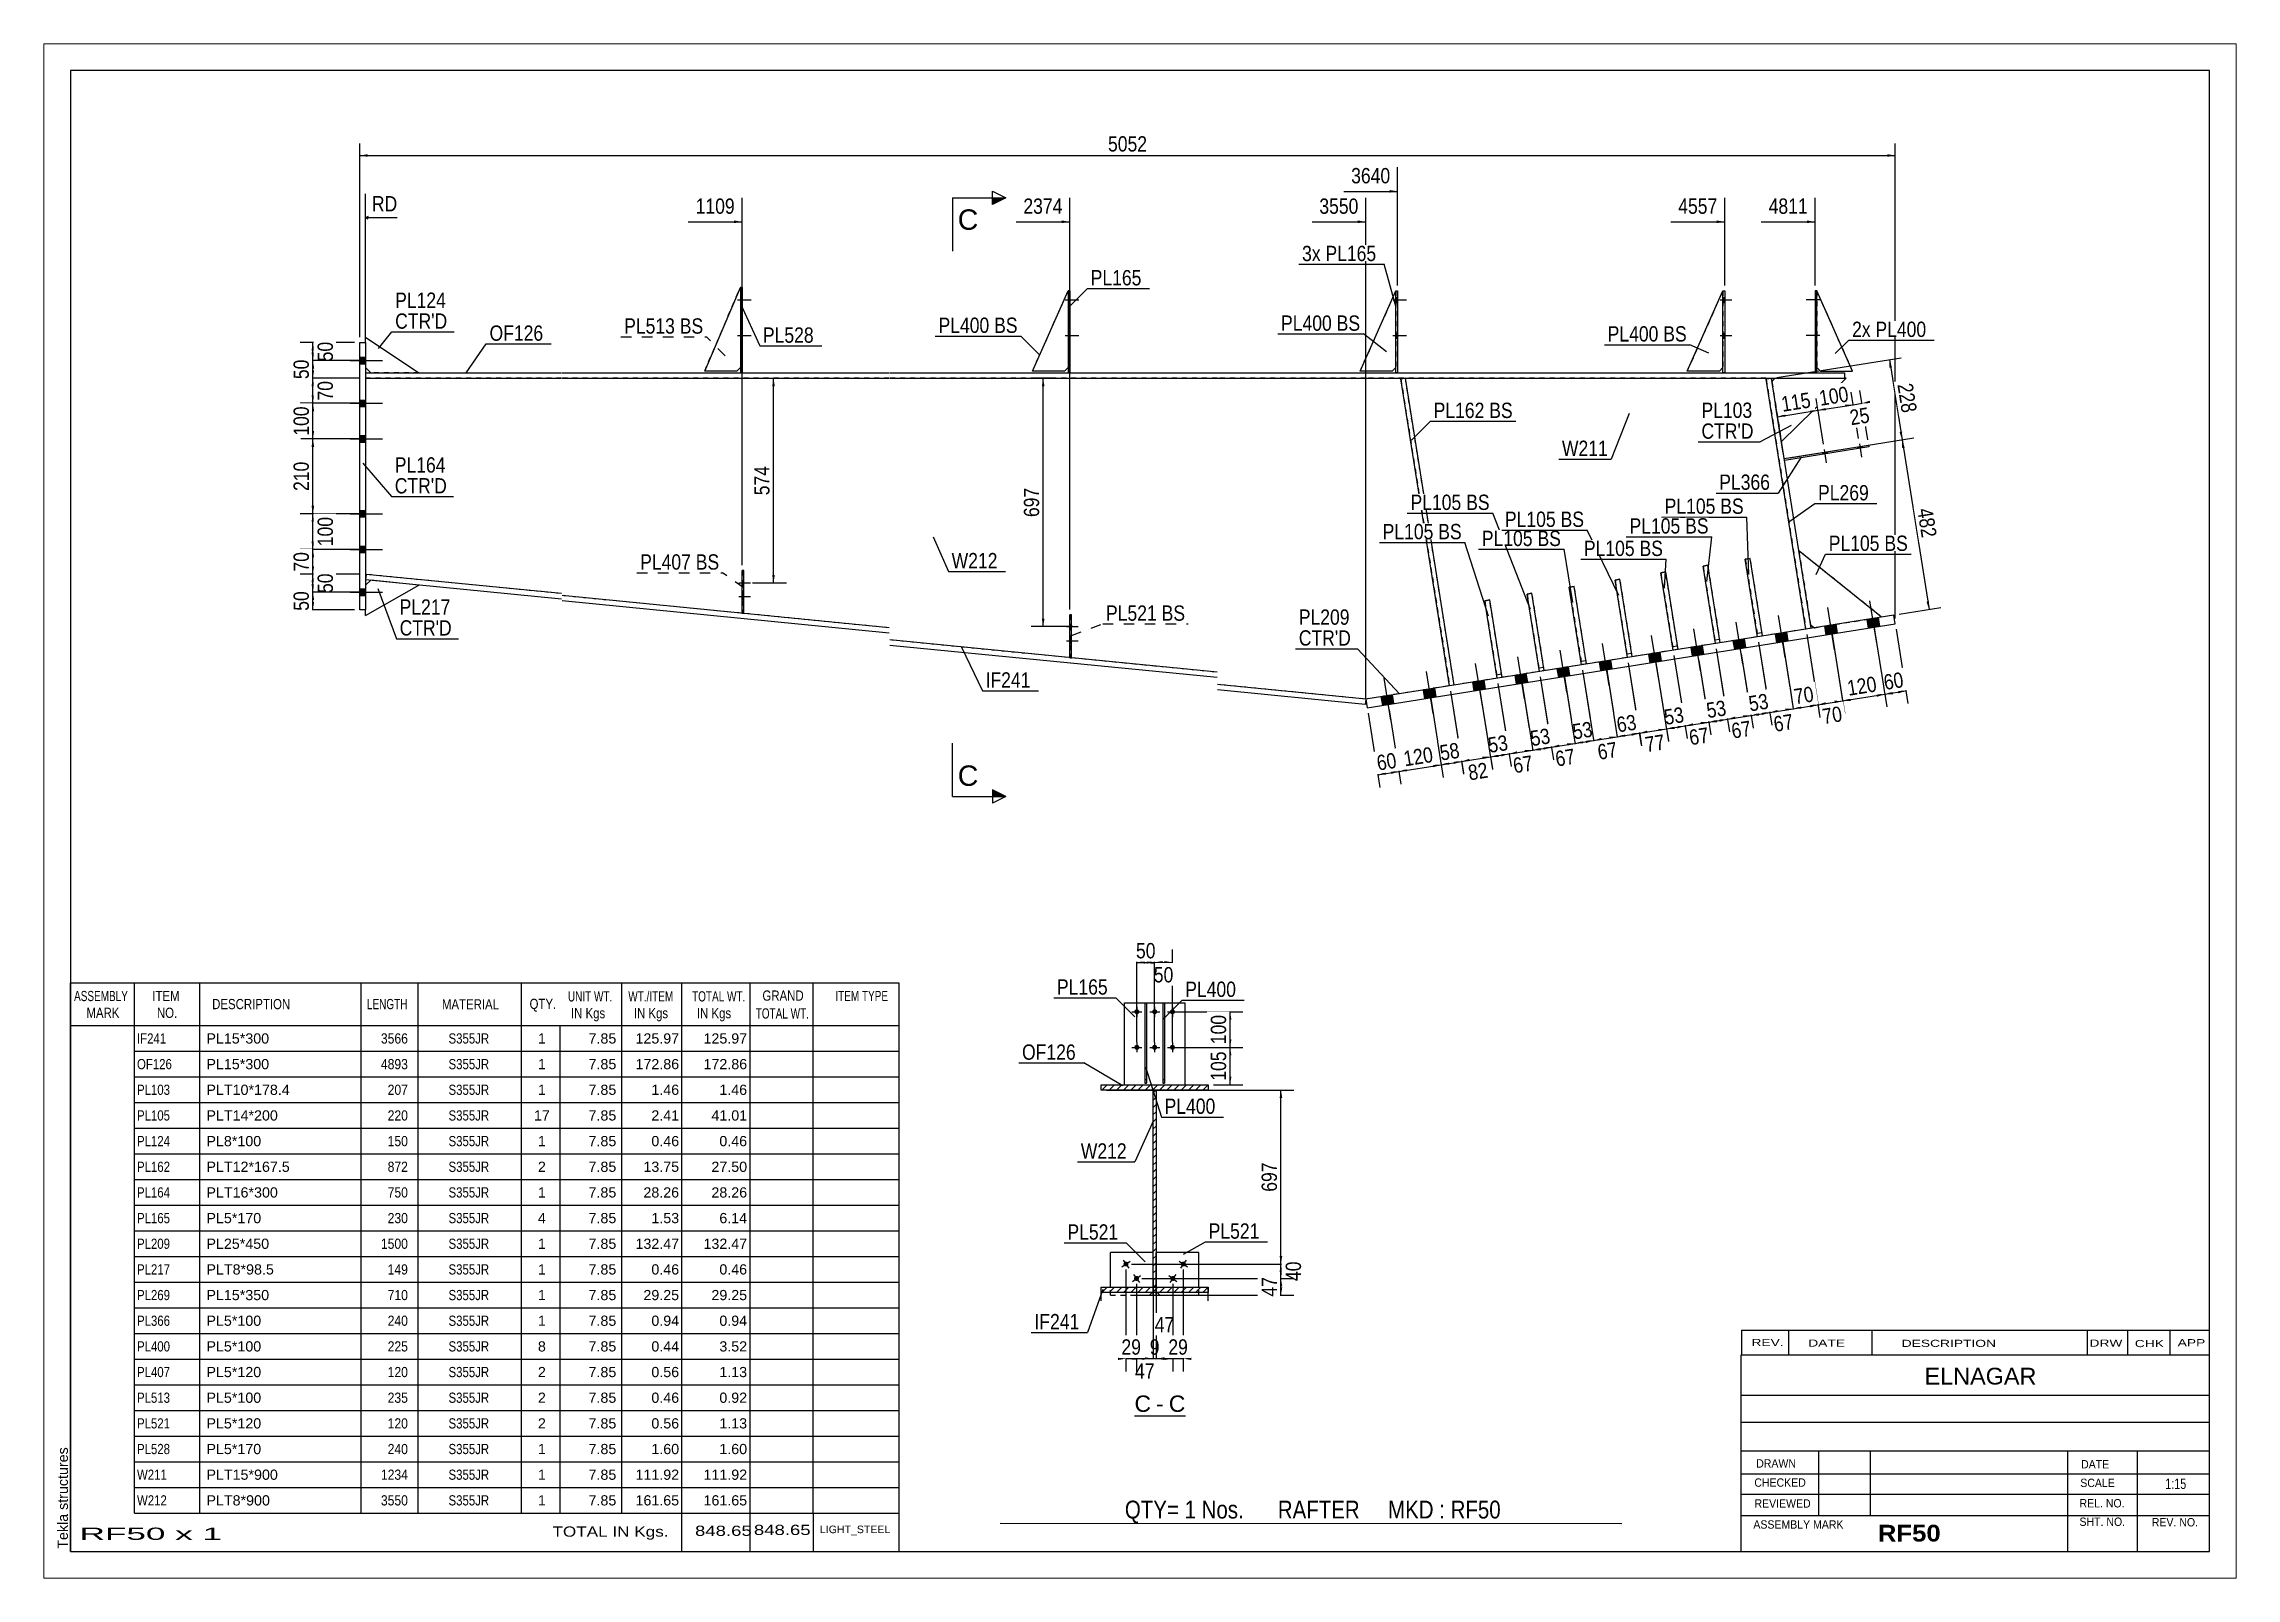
# Paper-space layout 'Layout1' of a CAD drawing. Header units: millimetres. Extents: x 0 to 410, y 0 to 287.
# The model-space entities are those that its viewports show. They can reach past a viewport. Long polylines and large blocks are cut down to what shows.
import ezdxf

# ---------------------------------------------------------------- set-up
doc = ezdxf.new("R2010")
doc.units = ezdxf.units.MM
doc.linetypes.add('DXK_LINE_DOT1', pattern=[1.8814, 0.9407, -0.9407])
doc.linetypes.add('DXK_LINE_DOT2', pattern=[3.9198, 1.9599, -1.9599])
doc.layers.add('Viewport layer', color=7, linetype='Continuous', plot=False)
doc.styles.add('Arial', font='ARIAL.TTF', dxfattribs={"height": 0.2})
doc.styles.add('Arial Bold', font='ARIALBD.TTF', dxfattribs={"height": 0.2})
doc.styles.add('Arial Narrow', font='ARIALN.TTF', dxfattribs={"height": 0.2})

# ---------------------------------------------------------------- blocks, each defined once
blk = doc.blocks.new('Unknown-627303065-1211')
at = {"color": 5, "linetype": 'Continuous'}
for p, q in [((121.32, 87.56), (-278.68, 87.56)), ((-278.68, 87.56), (-278.68, -189.44)), ((121.32, -189.44), (121.32, 87.56)), ((-278.68, -189.44), (121.32, -189.44))]:
    blk.add_line(p, q, dxfattribs=at)
at = {"color": 174, "linetype": 'Continuous', "style": 'Arial'}
blk.add_text('Tekla structures', height=1.9102, rotation=90, dxfattribs=at).set_placement((-279.18, -188.94))
blk = doc.blocks.new('Unknown-627303065-14 - 1513')
at = {"color": 7, "linetype": 'Continuous'}
blk.add_line((-79.71, -164.08), (-70.2, -164.08), dxfattribs=at)
at = {"color": 0, "linetype": 'Continuous'}
blk.add_wipeout([(-76.63, -163.33), (-76.63, -160.13), (-79.71, -160.13), (-79.71, -163.33)], dxfattribs=at)
blk.add_wipeout([(-74.25, -163.33), (-74.25, -160.13), (-75.67, -160.13), (-75.67, -163.33)], dxfattribs=at)
at = {"color": 96, "linetype": 'Continuous', "style": 'Arial'}
blk.add_text('C', height=3.06, dxfattribs=at).set_placement((-79.71, -163.33))
at = {"color": 0, "linetype": 'Continuous'}
blk.add_wipeout([(-70.2, -163.33), (-70.2, -160.13), (-73.29, -160.13), (-73.29, -163.33)], dxfattribs=at)
at = {"color": 96, "linetype": 'Continuous', "style": 'Arial'}
for s, p in [('-', (-75.67, -163.33)), ('C', (-73.29, -163.33))]:
    blk.add_text(s, height=3.06, dxfattribs=at).set_placement(p)
blk = doc.blocks.new('Part-627303065-1939 - 1661')
at = {"color": 2, "linetype": 'Continuous'}
for p, q in [((-92.12, 46.33), (-92.13, 31)), ((-91.79, 46.33), (-92.12, 46.33)), ((-91.79, 46.33), (-91.79, 31))]:
    blk.add_line(p, q, dxfattribs=at)
at = {"color": 7, "linetype": 'DXK_LINE_DOT1'}
blk.add_line((-92.13, 31), (-91.79, 31), dxfattribs=at)
blk = doc.blocks.new('Part-627303065-1684 - 1661')
at = {"color": 2, "linetype": 'Continuous'}
for p, q in [((-160.09, 31.33), (-153.42, 47)), ((-154.09, 31.33), (-160.09, 31.33)), ((-153.42, 32), (-154.09, 31.33))]:
    blk.add_line(p, q, dxfattribs=at)
at = {"color": 7, "linetype": 'DXK_LINE_DOT1'}
blk.add_line((-153.42, 47), (-153.42, 32), dxfattribs=at)
blk = doc.blocks.new('Bolt-627303065-1710 - 1661')
at = {"linetype": 'Continuous'}
for points in [[(-30.5, 44.2), (-30.5, 45.13), (-30.83, 45.13), (-30.83, 44.2)], [(-30.5, 44.2), (-30.5, 45.13), (-30.83, 45.13), (-30.83, 44.2)], [(-30.5, 44.2), (-30.5, 45.13), (-30.83, 45.13), (-30.83, 44.2)], [(-30.5, 37.53), (-30.5, 38.47), (-30.83, 38.47), (-30.83, 37.53)], [(-30.5, 37.53), (-30.5, 38.47), (-30.83, 38.47), (-30.83, 37.53)], [(-30.5, 37.53), (-30.5, 38.47), (-30.83, 38.47), (-30.83, 37.53)]]:
    blk.add_hatch(color=3, dxfattribs=at).paths.add_polyline_path(points)
at = {"color": 3, "linetype": 'Continuous'}
for p, q in [((-30.83, 45.13), (-30.5, 45.13)), ((-30.83, 45.13), (-30.5, 45.13)), ((-30.83, 45.13), (-30.5, 45.13)), ((-31.36, 44.67), (-28.83, 44.67)), ((-31.36, 44.67), (-28.83, 44.67)), ((-31.36, 44.67), (-28.83, 44.67)), ((-30.83, 44.2), (-30.5, 44.2)), ((-30.83, 44.2), (-30.5, 44.2)), ((-30.83, 44.2), (-30.5, 44.2)), ((-31.37, 38), (-28.83, 38)), ((-31.37, 38), (-28.83, 38)), ((-31.37, 38), (-28.83, 38)), ((-30.83, 38.47), (-30.5, 38.47)), ((-30.83, 38.47), (-30.5, 38.47)), ((-30.83, 38.47), (-30.5, 38.47)), ((-30.83, 37.53), (-30.5, 37.53)), ((-30.83, 37.53), (-30.5, 37.53)), ((-30.83, 37.53), (-30.5, 37.53))]:
    blk.add_line(p, q, dxfattribs=at)
blk = doc.blocks.new('Part-627303065-1892 - 1661')
at = {"color": 2, "linetype": 'Continuous'}
for p, q in [((18.72, -6.38), (19.64, -6.23)), ((21.03, -20.86), (18.72, -6.38)), ((21.95, -20.71), (19.64, -6.23))]:
    blk.add_line(p, q, dxfattribs=at)
blk = doc.blocks.new('Part-627303065-2231 - 1661')
at = {"color": 2, "linetype": 'Continuous'}
for p, q in [((-29.91, 29.87), (-29.12, 30)), ((-20.78, -27.51), (-29.91, 29.87)), ((-29.12, 30), (-19.99, -27.38))]:
    blk.add_line(p, q, dxfattribs=at)
blk = doc.blocks.new('Part-627303065-1830 - 1661')
at = {"color": 7, "linetype": 'DXK_LINE_DOT1'}
for p, q in [((-13.28, -11.46), (-14.2, -11.61)), ((-14.2, -11.61), (-11.89, -26.09)), ((-10.97, -25.95), (-13.28, -11.46)), ((-12, -25.44), (-11.08, -25.29))]:
    blk.add_line(p, q, dxfattribs=at)
blk = doc.blocks.new('Part-627303065-2165 - 1661')
at = {"color": 2, "linetype": 'Continuous'}
for p, q in [((39.5, 29.34), (40.07, 30)), ((41.28, 18.15), (53.4, 30)), ((53.4, 30), (53.08, 30))]:
    blk.add_line(p, q, dxfattribs=at)
at = {"color": 7, "linetype": 'DXK_LINE_DOT1'}
for p, q in [((39.5, 29.34), (41.28, 18.15)), ((40.07, 30), (53.08, 30))]:
    blk.add_line(p, q, dxfattribs=at)
blk = doc.blocks.new('Bolt-627303065-1711 - 1661')
at = {"linetype": 'Continuous'}
for points in [[(-91.79, 44.2), (-91.79, 45.13), (-92.12, 45.13), (-92.12, 44.2)], [(-91.79, 44.2), (-91.79, 45.13), (-92.12, 45.13), (-92.12, 44.2)], [(-91.79, 44.2), (-91.79, 45.13), (-92.12, 45.13), (-92.12, 44.2)], [(-91.79, 37.53), (-91.79, 38.47), (-92.12, 38.47), (-92.12, 37.53)], [(-91.79, 37.53), (-91.79, 38.47), (-92.12, 38.47), (-92.12, 37.53)], [(-91.79, 37.53), (-91.79, 38.47), (-92.12, 38.47), (-92.12, 37.53)]]:
    blk.add_hatch(color=3, dxfattribs=at).paths.add_polyline_path(points)
at = {"color": 3, "linetype": 'Continuous'}
for p, q in [((-92.12, 45.13), (-91.79, 45.13)), ((-92.12, 45.13), (-91.79, 45.13)), ((-92.12, 45.13), (-91.79, 45.13)), ((-92.66, 44.67), (-90.12, 44.67)), ((-92.66, 44.67), (-90.12, 44.67)), ((-92.66, 44.67), (-90.12, 44.67)), ((-92.12, 44.2), (-91.79, 44.2)), ((-92.12, 44.2), (-91.79, 44.2)), ((-92.12, 44.2), (-91.79, 44.2)), ((-92.66, 38), (-90.12, 38)), ((-92.66, 38), (-90.12, 38)), ((-92.66, 38), (-90.12, 38)), ((-92.12, 38.47), (-91.79, 38.47)), ((-92.12, 38.47), (-91.79, 38.47)), ((-92.12, 38.47), (-91.79, 38.47)), ((-92.12, 37.53), (-91.79, 37.53)), ((-92.12, 37.53), (-91.79, 37.53)), ((-92.12, 37.53), (-91.79, 37.53))]:
    blk.add_line(p, q, dxfattribs=at)
blk = doc.blocks.new('Part-627303065-1983 - 1661')
at = {"color": 2, "linetype": 'Continuous'}
for p, q in [((-223.42, -6.68), (-223.52, -7.67)), ((-186.85, -11.29), (-223.52, -7.67)), ((-186.85, -10.28), (-223.42, -6.68)), ((-125.56, -16.67), (-186.75, -10.64)), ((-125.56, -17.68), (-186.75, -11.64)), ((-64.27, -24.99), (-125.46, -18.95)), ((-64.27, -25.99), (-125.46, -19.96)), ((-36.45, -30), (-64.17, -27.27)), ((-36.55, -31), (-64.17, -28.27)), ((-36.45, -30), (-36.55, -31))]:
    blk.add_line(p, q, dxfattribs=at)
blk = doc.blocks.new('Bolt-627303065-1712 - 1661')
at = {"linetype": 'Continuous'}
for points in [[(-153.08, 44.2), (-153.08, 45.13), (-153.42, 45.13), (-153.42, 44.2)], [(-153.08, 44.2), (-153.08, 45.13), (-153.42, 45.13), (-153.42, 44.2)], [(-153.08, 44.2), (-153.08, 45.13), (-153.42, 45.13), (-153.42, 44.2)], [(-153.08, 37.53), (-153.08, 38.47), (-153.42, 38.47), (-153.42, 37.53)], [(-153.08, 37.53), (-153.08, 38.47), (-153.42, 38.47), (-153.42, 37.53)], [(-153.08, 37.53), (-153.08, 38.47), (-153.42, 38.47), (-153.42, 37.53)]]:
    blk.add_hatch(color=3, dxfattribs=at).paths.add_polyline_path(points)
at = {"color": 3, "linetype": 'Continuous'}
for p, q in [((-153.42, 45.13), (-153.08, 45.13)), ((-153.42, 45.13), (-153.08, 45.13)), ((-153.42, 45.13), (-153.08, 45.13)), ((-153.95, 44.67), (-151.42, 44.67)), ((-153.95, 44.67), (-151.42, 44.67)), ((-153.95, 44.67), (-151.42, 44.67)), ((-153.42, 44.2), (-153.08, 44.2)), ((-153.42, 44.2), (-153.08, 44.2)), ((-153.42, 44.2), (-153.08, 44.2)), ((-153.95, 38), (-151.42, 38)), ((-153.95, 38), (-151.42, 38)), ((-153.95, 38), (-151.42, 38)), ((-153.42, 38.47), (-153.08, 38.47)), ((-153.42, 38.47), (-153.08, 38.47)), ((-153.42, 38.47), (-153.08, 38.47)), ((-153.42, 37.53), (-153.08, 37.53)), ((-153.42, 37.53), (-153.08, 37.53)), ((-153.42, 37.53), (-153.08, 37.53))]:
    blk.add_line(p, q, dxfattribs=at)
blk = doc.blocks.new('Bolt-627303065-1713 - 1661')
at = {"linetype": 'Continuous'}
for points in [[(30.67, 44.2), (30.67, 45.13), (30.34, 45.13), (30.34, 44.2)], [(30.67, 44.2), (30.67, 45.13), (30.34, 45.13), (30.34, 44.2)], [(30.67, 44.2), (30.67, 45.13), (30.34, 45.13), (30.34, 44.2)], [(30.67, 37.53), (30.67, 38.47), (30.34, 38.47), (30.34, 37.53)], [(30.67, 37.53), (30.67, 38.47), (30.34, 38.47), (30.34, 37.53)], [(30.67, 37.53), (30.67, 38.47), (30.34, 38.47), (30.34, 37.53)]]:
    blk.add_hatch(color=3, dxfattribs=at).paths.add_polyline_path(points)
at = {"color": 3, "linetype": 'Continuous'}
for p, q in [((30.34, 45.13), (30.67, 45.13)), ((30.34, 45.13), (30.67, 45.13)), ((30.34, 45.13), (30.67, 45.13)), ((29.8, 44.67), (32, 44.67)), ((29.8, 44.67), (32, 44.67)), ((29.8, 44.67), (32, 44.67)), ((30.34, 44.2), (30.67, 44.2)), ((30.34, 44.2), (30.67, 44.2)), ((30.34, 44.2), (30.67, 44.2)), ((29.8, 38), (32, 38)), ((29.8, 38), (32, 38)), ((29.8, 38), (32, 38)), ((30.34, 38.47), (30.67, 38.47)), ((30.34, 38.47), (30.67, 38.47)), ((30.34, 38.47), (30.67, 38.47)), ((30.34, 37.53), (30.67, 37.53)), ((30.34, 37.53), (30.67, 37.53)), ((30.34, 37.53), (30.67, 37.53))]:
    blk.add_line(p, q, dxfattribs=at)
blk = doc.blocks.new('Bolt-627303065-1714 - 1661')
at = {"linetype": 'Continuous'}
for points in [[(-224.59, 33.93), (-224.59, 32.73), (-223.52, 32.73), (-223.52, 33.93)], [(-224.59, 33.93), (-224.59, 32.73), (-223.52, 32.73), (-223.52, 33.93)], [(-224.59, 25.93), (-224.59, 24.73), (-223.52, 24.73), (-223.52, 25.93)], [(-224.59, 25.93), (-224.59, 24.73), (-223.52, 24.73), (-223.52, 25.93)], [(-224.59, 19.27), (-224.59, 18.07), (-223.52, 18.07), (-223.52, 19.27)], [(-224.59, 19.27), (-224.59, 18.07), (-223.52, 18.07), (-223.52, 19.27)], [(-224.59, 5.27), (-224.59, 4.07), (-223.52, 4.07), (-223.52, 5.27)], [(-224.59, 5.27), (-224.59, 4.07), (-223.52, 4.07), (-223.52, 5.27)], [(-224.59, -1.4), (-224.59, -2.6), (-223.52, -2.6), (-223.52, -1.4)], [(-224.59, -1.4), (-224.59, -2.6), (-223.52, -2.6), (-223.52, -1.4)], [(-224.59, -9.4), (-224.59, -10.6), (-223.52, -10.6), (-223.52, -9.4)], [(-224.59, -9.4), (-224.59, -10.6), (-223.52, -10.6), (-223.52, -9.4)]]:
    blk.add_hatch(color=3, dxfattribs=at).paths.add_polyline_path(points)
at = {"color": 3, "linetype": 'Continuous'}
for p, q in [((-226.37, 33.33), (-220.32, 33.33)), ((-226.37, 33.33), (-220.32, 33.33)), ((-224.59, 33.93), (-223.52, 33.93)), ((-224.59, 33.93), (-223.52, 33.93)), ((-224.59, 32.73), (-223.52, 32.73)), ((-224.59, 32.73), (-223.52, 32.73)), ((-226.37, 25.33), (-220.32, 25.33)), ((-226.37, 25.33), (-220.32, 25.33)), ((-224.59, 25.93), (-223.52, 25.93)), ((-224.59, 25.93), (-223.52, 25.93)), ((-224.59, 24.73), (-223.52, 24.73)), ((-224.59, 24.73), (-223.52, 24.73)), ((-226.37, 18.67), (-220.32, 18.67)), ((-226.37, 18.67), (-220.32, 18.67)), ((-224.59, 19.27), (-223.52, 19.27)), ((-224.59, 19.27), (-223.52, 19.27)), ((-224.59, 18.07), (-223.52, 18.07)), ((-224.59, 18.07), (-223.52, 18.07)), ((-226.37, 4.67), (-220.32, 4.67)), ((-226.37, 4.67), (-220.32, 4.67)), ((-224.59, 5.27), (-223.52, 5.27)), ((-224.59, 5.27), (-223.52, 5.27)), ((-224.59, 4.07), (-223.52, 4.07)), ((-224.59, 4.07), (-223.52, 4.07)), ((-226.37, -2), (-220.32, -2)), ((-226.37, -2), (-220.32, -2)), ((-224.59, -1.4), (-223.52, -1.4)), ((-224.59, -1.4), (-223.52, -1.4)), ((-224.59, -2.6), (-223.52, -2.6)), ((-224.59, -2.6), (-223.52, -2.6)), ((-226.37, -10), (-220.32, -10)), ((-226.37, -10), (-220.32, -10)), ((-224.59, -9.4), (-223.52, -9.4)), ((-224.59, -9.4), (-223.52, -9.4)), ((-224.59, -10.6), (-223.52, -10.6)), ((-224.59, -10.6), (-223.52, -10.6))]:
    blk.add_line(p, q, dxfattribs=at)
blk = doc.blocks.new('Part-627303065-2241 - 1661')
at = {"color": 2, "linetype": 'Continuous'}
for p, q in [((-223.52, 31), (-186.85, 31)), ((-223.52, 31), (-223.52, 30)), ((-223.52, 30), (-186.85, 30)), ((-186.75, 31), (-125.56, 31)), ((-186.75, 30), (-125.56, 30)), ((-125.46, 31), (-64.27, 31)), ((-125.46, 30), (-64.27, 30)), ((-64.17, 31), (53.08, 31)), ((-64.17, 30), (53.08, 30)), ((53.08, 31), (53.08, 30))]:
    blk.add_line(p, q, dxfattribs=at)
blk = doc.blocks.new('Bolt-627303065-1715 - 1661')
at = {"linetype": 'Continuous'}
for points in [[(51.51, -16.01), (49.4, -16.35), (49.66, -17.99), (51.77, -17.66)], [(51.51, -16.01), (49.4, -16.35), (49.66, -17.99), (51.77, -17.66)], [(51.51, -16.01), (49.4, -16.35), (49.66, -17.99), (51.77, -17.66)], [(51.51, -16.01), (49.4, -16.35), (49.66, -17.99), (51.77, -17.66)], [(59.41, -14.76), (57.3, -15.09), (57.56, -16.74), (59.67, -16.4)], [(59.41, -14.76), (57.3, -15.09), (57.56, -16.74), (59.67, -16.4)], [(59.41, -14.76), (57.3, -15.09), (57.56, -16.74), (59.67, -16.4)], [(59.41, -14.76), (57.3, -15.09), (57.56, -16.74), (59.67, -16.4)], [(26.49, -19.99), (24.38, -20.33), (24.65, -21.97), (26.75, -21.64)], [(26.49, -19.99), (24.38, -20.33), (24.65, -21.97), (26.75, -21.64)], [(26.49, -19.99), (24.38, -20.33), (24.65, -21.97), (26.75, -21.64)], [(26.49, -19.99), (24.38, -20.33), (24.65, -21.97), (26.75, -21.64)], [(34.39, -18.74), (32.28, -19.07), (32.55, -20.72), (34.65, -20.38)], [(34.39, -18.74), (32.28, -19.07), (32.55, -20.72), (34.65, -20.38)], [(34.39, -18.74), (32.28, -19.07), (32.55, -20.72), (34.65, -20.38)], [(34.39, -18.74), (32.28, -19.07), (32.55, -20.72), (34.65, -20.38)], [(42.29, -17.48), (40.18, -17.81), (40.45, -19.46), (42.55, -19.12)], [(42.29, -17.48), (40.18, -17.81), (40.45, -19.46), (42.55, -19.12)], [(42.29, -17.48), (40.18, -17.81), (40.45, -19.46), (42.55, -19.12)], [(42.29, -17.48), (40.18, -17.81), (40.45, -19.46), (42.55, -19.12)], [(1.47, -23.97), (-0.64, -24.3), (-0.37, -25.95), (1.73, -25.62)], [(1.47, -23.97), (-0.64, -24.3), (-0.37, -25.95), (1.73, -25.62)], [(1.47, -23.97), (-0.64, -24.3), (-0.37, -25.95), (1.73, -25.62)], [(1.47, -23.97), (-0.64, -24.3), (-0.37, -25.95), (1.73, -25.62)], [(9.37, -22.71), (7.27, -23.05), (7.53, -24.69), (9.63, -24.36)], [(9.37, -22.71), (7.27, -23.05), (7.53, -24.69), (9.63, -24.36)], [(9.37, -22.71), (7.27, -23.05), (7.53, -24.69), (9.63, -24.36)], [(9.37, -22.71), (7.27, -23.05), (7.53, -24.69), (9.63, -24.36)], [(18.59, -21.25), (16.48, -21.58), (16.74, -23.23), (18.85, -22.89)], [(18.59, -21.25), (16.48, -21.58), (16.74, -23.23), (18.85, -22.89)], [(18.59, -21.25), (16.48, -21.58), (16.74, -23.23), (18.85, -22.89)], [(18.59, -21.25), (16.48, -21.58), (16.74, -23.23), (18.85, -22.89)], [(-23.55, -27.95), (-25.65, -28.28), (-25.39, -29.93), (-23.29, -29.59)], [(-23.55, -27.95), (-25.65, -28.28), (-25.39, -29.93), (-23.29, -29.59)], [(-23.55, -27.95), (-25.65, -28.28), (-25.39, -29.93), (-23.29, -29.59)], [(-23.55, -27.95), (-25.65, -28.28), (-25.39, -29.93), (-23.29, -29.59)], [(-14.33, -26.48), (-16.44, -26.82), (-16.18, -28.46), (-14.07, -28.13)], [(-14.33, -26.48), (-16.44, -26.82), (-16.18, -28.46), (-14.07, -28.13)], [(-14.33, -26.48), (-16.44, -26.82), (-16.18, -28.46), (-14.07, -28.13)], [(-14.33, -26.48), (-16.44, -26.82), (-16.18, -28.46), (-14.07, -28.13)], [(-6.43, -25.23), (-8.54, -25.56), (-8.27, -27.21), (-6.17, -26.87)], [(-6.43, -25.23), (-8.54, -25.56), (-8.27, -27.21), (-6.17, -26.87)], [(-6.43, -25.23), (-8.54, -25.56), (-8.27, -27.21), (-6.17, -26.87)], [(-6.43, -25.23), (-8.54, -25.56), (-8.27, -27.21), (-6.17, -26.87)], [(-31.45, -29.2), (-33.56, -29.54), (-33.29, -31.19), (-31.19, -30.85)], [(-31.45, -29.2), (-33.56, -29.54), (-33.29, -31.19), (-31.19, -30.85)], [(-31.45, -29.2), (-33.56, -29.54), (-33.29, -31.19), (-31.19, -30.85)], [(-31.45, -29.2), (-33.56, -29.54), (-33.29, -31.19), (-31.19, -30.85)]]:
    blk.add_hatch(color=3, dxfattribs=at).paths.add_polyline_path(points)
at = {"color": 3, "linetype": 'Continuous'}
for p, q in [((59.09, -19.52), (57.83, -11.63)), ((59.09, -19.52), (57.83, -11.63)), ((59.09, -19.52), (57.83, -11.63)), ((59.09, -19.52), (57.83, -11.63)), ((34.07, -23.49), (32.81, -15.61)), ((34.07, -23.49), (32.81, -15.61)), ((34.07, -23.49), (32.81, -15.61)), ((34.07, -23.49), (32.81, -15.61)), ((41.97, -22.24), (40.71, -14.35)), ((41.97, -22.24), (40.71, -14.35)), ((41.97, -22.24), (40.71, -14.35)), ((41.97, -22.24), (40.71, -14.35)), ((49.66, -17.99), (49.4, -16.35)), ((49.66, -17.99), (49.4, -16.35)), ((49.66, -17.99), (49.4, -16.35)), ((49.66, -17.99), (49.4, -16.35)), ((51.19, -20.77), (49.93, -12.89)), ((51.19, -20.77), (49.93, -12.89)), ((51.19, -20.77), (49.93, -12.89)), ((51.19, -20.77), (49.93, -12.89)), ((51.77, -17.66), (51.51, -16.01)), ((51.77, -17.66), (51.51, -16.01)), ((51.77, -17.66), (51.51, -16.01)), ((51.77, -17.66), (51.51, -16.01)), ((57.56, -16.74), (57.3, -15.09)), ((57.56, -16.74), (57.3, -15.09)), ((57.56, -16.74), (57.3, -15.09)), ((57.56, -16.74), (57.3, -15.09)), ((59.67, -16.4), (59.41, -14.76)), ((59.67, -16.4), (59.41, -14.76)), ((59.67, -16.4), (59.41, -14.76)), ((59.67, -16.4), (59.41, -14.76)), ((9.05, -27.47), (7.8, -19.59)), ((9.05, -27.47), (7.8, -19.59)), ((9.05, -27.47), (7.8, -19.59)), ((9.05, -27.47), (7.8, -19.59)), ((18.27, -26.01), (17.01, -18.12)), ((18.27, -26.01), (17.01, -18.12)), ((18.27, -26.01), (17.01, -18.12)), ((18.27, -26.01), (17.01, -18.12)), ((24.65, -21.97), (24.38, -20.33)), ((24.65, -21.97), (24.38, -20.33)), ((24.65, -21.97), (24.38, -20.33)), ((24.65, -21.97), (24.38, -20.33)), ((26.17, -24.75), (24.91, -16.87)), ((26.17, -24.75), (24.91, -16.87)), ((26.17, -24.75), (24.91, -16.87)), ((26.17, -24.75), (24.91, -16.87)), ((26.75, -21.64), (26.49, -19.99)), ((26.75, -21.64), (26.49, -19.99)), ((26.75, -21.64), (26.49, -19.99)), ((26.75, -21.64), (26.49, -19.99)), ((32.55, -20.72), (32.28, -19.07)), ((32.55, -20.72), (32.28, -19.07)), ((32.55, -20.72), (32.28, -19.07)), ((32.55, -20.72), (32.28, -19.07)), ((34.65, -20.38), (34.39, -18.74)), ((34.65, -20.38), (34.39, -18.74)), ((34.65, -20.38), (34.39, -18.74)), ((34.65, -20.38), (34.39, -18.74)), ((40.45, -19.46), (40.18, -17.81)), ((40.45, -19.46), (40.18, -17.81)), ((40.45, -19.46), (40.18, -17.81)), ((40.45, -19.46), (40.18, -17.81)), ((42.55, -19.12), (42.29, -17.48)), ((42.55, -19.12), (42.29, -17.48)), ((42.55, -19.12), (42.29, -17.48)), ((42.55, -19.12), (42.29, -17.48)), ((-14.65, -31.24), (-15.91, -23.36)), ((-14.65, -31.24), (-15.91, -23.36)), ((-14.65, -31.24), (-15.91, -23.36)), ((-14.65, -31.24), (-15.91, -23.36)), ((-6.75, -29.99), (-8.01, -22.1)), ((-6.75, -29.99), (-8.01, -22.1)), ((-6.75, -29.99), (-8.01, -22.1)), ((-6.75, -29.99), (-8.01, -22.1)), ((-0.37, -25.95), (-0.64, -24.3)), ((-0.37, -25.95), (-0.64, -24.3)), ((-0.37, -25.95), (-0.64, -24.3)), ((-0.37, -25.95), (-0.64, -24.3)), ((1.15, -28.73), (-0.11, -20.85)), ((1.15, -28.73), (-0.11, -20.85)), ((1.15, -28.73), (-0.11, -20.85)), ((1.15, -28.73), (-0.11, -20.85)), ((1.73, -25.62), (1.47, -23.97)), ((1.73, -25.62), (1.47, -23.97)), ((1.73, -25.62), (1.47, -23.97)), ((1.73, -25.62), (1.47, -23.97)), ((7.53, -24.69), (7.27, -23.05)), ((7.53, -24.69), (7.27, -23.05)), ((7.53, -24.69), (7.27, -23.05)), ((7.53, -24.69), (7.27, -23.05)), ((9.63, -24.36), (9.37, -22.71)), ((9.63, -24.36), (9.37, -22.71)), ((9.63, -24.36), (9.37, -22.71)), ((9.63, -24.36), (9.37, -22.71)), ((16.74, -23.23), (16.48, -21.58)), ((16.74, -23.23), (16.48, -21.58)), ((16.74, -23.23), (16.48, -21.58)), ((16.74, -23.23), (16.48, -21.58)), ((18.85, -22.89), (18.59, -21.25)), ((18.85, -22.89), (18.59, -21.25)), ((18.85, -22.89), (18.59, -21.25)), ((18.85, -22.89), (18.59, -21.25)), ((-31.77, -33.96), (-33.03, -26.08)), ((-31.77, -33.96), (-33.03, -26.08)), ((-31.77, -33.96), (-33.03, -26.08)), ((-31.77, -33.96), (-33.03, -26.08)), ((-25.39, -29.93), (-25.65, -28.28)), ((-25.39, -29.93), (-25.65, -28.28)), ((-25.39, -29.93), (-25.65, -28.28)), ((-25.39, -29.93), (-25.65, -28.28)), ((-23.87, -32.71), (-25.12, -24.82)), ((-23.87, -32.71), (-25.12, -24.82)), ((-23.87, -32.71), (-25.12, -24.82)), ((-23.87, -32.71), (-25.12, -24.82)), ((-23.29, -29.59), (-23.55, -27.95)), ((-23.29, -29.59), (-23.55, -27.95)), ((-23.29, -29.59), (-23.55, -27.95)), ((-23.29, -29.59), (-23.55, -27.95)), ((-16.18, -28.46), (-16.44, -26.82)), ((-16.18, -28.46), (-16.44, -26.82)), ((-16.18, -28.46), (-16.44, -26.82)), ((-16.18, -28.46), (-16.44, -26.82)), ((-14.07, -28.13), (-14.33, -26.48)), ((-14.07, -28.13), (-14.33, -26.48)), ((-14.07, -28.13), (-14.33, -26.48)), ((-14.07, -28.13), (-14.33, -26.48)), ((-8.27, -27.21), (-8.54, -25.56)), ((-8.27, -27.21), (-8.54, -25.56)), ((-8.27, -27.21), (-8.54, -25.56)), ((-8.27, -27.21), (-8.54, -25.56)), ((-6.17, -26.87), (-6.43, -25.23)), ((-6.17, -26.87), (-6.43, -25.23)), ((-6.17, -26.87), (-6.43, -25.23)), ((-6.17, -26.87), (-6.43, -25.23)), ((-33.29, -31.19), (-33.56, -29.54)), ((-33.29, -31.19), (-33.56, -29.54)), ((-33.29, -31.19), (-33.56, -29.54)), ((-33.29, -31.19), (-33.56, -29.54)), ((-31.19, -30.85), (-31.45, -29.2)), ((-31.19, -30.85), (-31.45, -29.2)), ((-31.19, -30.85), (-31.45, -29.2)), ((-31.19, -30.85), (-31.45, -29.2))]:
    blk.add_line(p, q, dxfattribs=at)
blk = doc.blocks.new('Part-627303065-1907 - 1661')
at = {"color": 7, "linetype": 'DXK_LINE_DOT1'}
for p, q in [((35.45, -3.72), (34.52, -3.86)), ((34.52, -3.86), (36.83, -18.35)), ((37.75, -18.2), (35.45, -3.72)), ((36.72, -17.69), (37.64, -17.54))]:
    blk.add_line(p, q, dxfattribs=at)
blk = doc.blocks.new('Part-627303065-1720 - 1661')
at = {"color": 2, "linetype": 'Continuous'}
for p, q in [((-36.45, -30), (-36.45, 30)), ((38.42, 29.82), (38.39, 30))]:
    blk.add_line(p, q, dxfattribs=at)
at = {"color": 7, "linetype": 'DXK_LINE_DOT1'}
for p, q in [((38.39, 30), (-36.45, 30)), ((38.42, 29.82), (45.85, -16.91)), ((45.85, -16.91), (-36.45, -30))]:
    blk.add_line(p, q, dxfattribs=at)
blk = doc.blocks.new('Part-627303065-1877 - 1661')
at = {"color": 7, "linetype": 'DXK_LINE_DOT1'}
for p, q in [((11.08, -7.59), (10.16, -7.74)), ((10.16, -7.74), (12.47, -22.22)), ((13.39, -22.07), (11.08, -7.59)), ((12.36, -21.56), (13.28, -21.42))]:
    blk.add_line(p, q, dxfattribs=at)
blk = doc.blocks.new('Part-627303065-1742 - 1661')
at = {"color": 2, "linetype": 'Continuous'}
for p, q in [((-30.83, 31), (-30.83, 46.33)), ((-30.83, 46.33), (-30.5, 46.33)), ((-30.5, 46.33), (-30.5, 31))]:
    blk.add_line(p, q, dxfattribs=at)
at = {"color": 7, "linetype": 'DXK_LINE_DOT1'}
blk.add_line((-30.5, 31), (-30.83, 31), dxfattribs=at)
blk = doc.blocks.new('Part-627303065-1764 - 1661')
at = {"color": 2, "linetype": 'Continuous'}
for p, q in [((-153.09, -13.95), (-153.09, -5.95)), ((-152.76, -5.95), (-153.09, -5.95)), ((-152.76, -13.95), (-152.76, -5.95)), ((-153.09, -13.95), (-152.76, -13.95))]:
    blk.add_line(p, q, dxfattribs=at)
at = {"color": 7, "linetype": 'DXK_LINE_DOT1'}
blk.add_line((-153.09, -13.29), (-152.76, -13.29), dxfattribs=at)
blk = doc.blocks.new('Part-627303065-1857 - 1661')
at = {"color": 7, "linetype": 'DXK_LINE_DOT1'}
for p, q in [((-5.37, -10.21), (-6.3, -10.35)), ((-6.3, -10.35), (-3.99, -24.84)), ((-3.07, -24.69), (-5.37, -10.21)), ((-4.1, -24.18), (-3.18, -24.03))]:
    blk.add_line(p, q, dxfattribs=at)
blk = doc.blocks.new('Part-627303065-1786 - 1661')
at = {"color": 7, "linetype": 'DXK_LINE_DOT1'}
for p, q in [((60, -14.66), (44.53, -2.27)), ((44.53, -2.27), (46.73, -16.1)), ((46.73, -16.1), (47.49, -16.65)), ((47.49, -16.65), (60, -14.66))]:
    blk.add_line(p, q, dxfattribs=at)
blk = doc.blocks.new('Part-627303065-1808 - 1661')
at = {"color": 2, "linetype": 'Continuous'}
for p, q in [((60, -14.66), (44.53, -2.27)), ((46.73, -16.1), (47.49, -16.65))]:
    blk.add_line(p, q, dxfattribs=at)
blk = doc.blocks.new('Part-627303065-2085 - 1661')
at = {"color": 2, "linetype": 'Continuous'}
for p, q in [((-224.59, 36.67), (-223.52, 36.67)), ((-224.59, -13.33), (-224.59, 36.67)), ((-223.52, 36.67), (-223.52, -13.33)), ((-223.52, -13.33), (-224.59, -13.33))]:
    blk.add_line(p, q, dxfattribs=at)
blk = doc.blocks.new('Part-627303065-1872 - 1661')
at = {"color": 2, "linetype": 'Continuous'}
for p, q in [((1.6, -9.1), (2.53, -8.95)), ((3.91, -23.58), (1.6, -9.1)), ((4.83, -23.44), (2.53, -8.95))]:
    blk.add_line(p, q, dxfattribs=at)
blk = doc.blocks.new('Part-627303065-1852 - 1661')
at = {"color": 2, "linetype": 'Continuous'}
for p, q in [((-14.2, -11.61), (-13.28, -11.46)), ((-11.89, -26.09), (-14.2, -11.61)), ((-10.97, -25.95), (-13.28, -11.46))]:
    blk.add_line(p, q, dxfattribs=at)
blk = doc.blocks.new('Part-627303065-1862 - 1661')
at = {"color": 2, "linetype": 'Continuous'}
for p, q in [((-6.3, -10.35), (-5.37, -10.21)), ((-3.99, -24.84), (-6.3, -10.35)), ((-3.07, -24.69), (-5.37, -10.21))]:
    blk.add_line(p, q, dxfattribs=at)
blk = doc.blocks.new('Part-627303065-1867 - 1661')
at = {"color": 7, "linetype": 'DXK_LINE_DOT1'}
for p, q in [((2.53, -8.95), (1.6, -9.1)), ((1.6, -9.1), (3.91, -23.58)), ((4.83, -23.44), (2.53, -8.95)), ((3.8, -22.92), (4.72, -22.78))]:
    blk.add_line(p, q, dxfattribs=at)
blk = doc.blocks.new('Part-627303065-1882 - 1661')
at = {"color": 2, "linetype": 'Continuous'}
for p, q in [((10.16, -7.74), (11.08, -7.59)), ((12.47, -22.22), (10.16, -7.74)), ((13.39, -22.07), (11.08, -7.59))]:
    blk.add_line(p, q, dxfattribs=at)
blk = doc.blocks.new('Part-627303065-1887 - 1661')
at = {"color": 7, "linetype": 'DXK_LINE_DOT1'}
for p, q in [((19.64, -6.23), (18.72, -6.38)), ((18.72, -6.38), (21.03, -20.86)), ((21.95, -20.71), (19.64, -6.23)), ((20.92, -20.2), (21.84, -20.06))]:
    blk.add_line(p, q, dxfattribs=at)
blk = doc.blocks.new('Part-627303065-1961 - 1661')
at = {"color": 2, "linetype": 'Continuous'}
for p, q in [((-91.8, -22.27), (-91.8, -14.27)), ((-91.47, -14.27), (-91.8, -14.27)), ((-91.47, -22.27), (-91.47, -14.27)), ((-91.8, -22.27), (-91.47, -22.27))]:
    blk.add_line(p, q, dxfattribs=at)
at = {"color": 7, "linetype": 'DXK_LINE_DOT1'}
blk.add_line((-91.8, -21.6), (-91.47, -21.6), dxfattribs=at)
blk = doc.blocks.new('Part-627303065-1897 - 1661')
at = {"color": 7, "linetype": 'DXK_LINE_DOT1'}
for p, q in [((27.54, -4.97), (26.62, -5.12)), ((26.62, -5.12), (28.93, -19.6)), ((29.85, -19.46), (27.54, -4.97)), ((28.82, -18.95), (29.74, -18.8))]:
    blk.add_line(p, q, dxfattribs=at)
blk = doc.blocks.new('Part-627303065-1902 - 1661')
at = {"color": 2, "linetype": 'Continuous'}
for p, q in [((26.62, -5.12), (27.54, -4.97)), ((28.93, -19.6), (26.62, -5.12)), ((29.85, -19.46), (27.54, -4.97))]:
    blk.add_line(p, q, dxfattribs=at)
blk = doc.blocks.new('Part-627303065-1912 - 1661')
at = {"color": 2, "linetype": 'Continuous'}
for p, q in [((34.52, -3.86), (35.45, -3.72)), ((36.83, -18.35), (34.52, -3.86)), ((37.75, -18.2), (35.45, -3.72))]:
    blk.add_line(p, q, dxfattribs=at)
blk = doc.blocks.new('Part-627303065-1917 - 1661')
at = {"color": 2, "linetype": 'Continuous'}
for p, q in [((-98.79, 31.33), (-92.12, 46.33)), ((-92.79, 31.33), (-98.79, 31.33)), ((-92.13, 32), (-92.79, 31.33))]:
    blk.add_line(p, q, dxfattribs=at)
at = {"color": 7, "linetype": 'DXK_LINE_DOT1'}
blk.add_line((-92.12, 46.33), (-92.13, 32), dxfattribs=at)
blk = doc.blocks.new('Part-627303065-1988 - 1661')
at = {"color": 2, "linetype": 'Continuous'}
for p, q in [((-153.08, 47), (-153.42, 47)), ((-153.42, 47), (-153.42, 31)), ((-153.08, 47), (-153.09, 31))]:
    blk.add_line(p, q, dxfattribs=at)
at = {"color": 7, "linetype": 'DXK_LINE_DOT1'}
blk.add_line((-153.42, 31), (-153.09, 31), dxfattribs=at)
blk = doc.blocks.new('Part-627303065-1993 - 1661')
at = {"color": 2, "linetype": 'Continuous'}
for p, q in [((30.34, 31), (30.34, 46.33)), ((30.34, 46.33), (30.67, 46.33)), ((30.67, 46.33), (30.67, 31))]:
    blk.add_line(p, q, dxfattribs=at)
at = {"color": 7, "linetype": 'DXK_LINE_DOT1'}
blk.add_line((30.67, 31), (30.34, 31), dxfattribs=at)
blk = doc.blocks.new('Part-627303065-1998 - 1661')
at = {"color": 2, "linetype": 'Continuous'}
for p, q in [((47.92, 46.33), (47.58, 46.33)), ((47.58, 46.33), (47.58, 31)), ((47.92, 31), (47.92, 46.33))]:
    blk.add_line(p, q, dxfattribs=at)
at = {"color": 7, "linetype": 'DXK_LINE_DOT1'}
blk.add_line((47.58, 31), (47.92, 31), dxfattribs=at)
blk = doc.blocks.new('Bolt-627303065-2243 - 1661')
at = {"color": 3, "linetype": 'DXK_LINE_DOT2'}
for p, q in [((-153.09, -7.82), (-152.76, -7.82)), ((-153.63, -8.28), (-152.76, -8.28)), ((-153.63, -10.82), (-152.76, -10.82)), ((-153.09, -8.75), (-152.76, -8.75)), ((-153.09, -10.35), (-152.76, -10.35)), ((-153.09, -11.29), (-152.76, -11.29))]:
    blk.add_line(p, q, dxfattribs=at)
blk = doc.blocks.new('Part-627303065-2051 - 1661')
at = {"color": 2, "linetype": 'Continuous'}
for p, q in [((-222.52, -7.78), (-223.52, -8.67)), ((-213.57, -8.7), (-222.52, -7.78)), ((-223.52, -14.34), (-213.57, -8.7)), ((-223.52, -14.34), (-223.52, -13.33))]:
    blk.add_line(p, q, dxfattribs=at)
at = {"color": 7, "linetype": 'DXK_LINE_DOT1'}
blk.add_line((-223.52, -8.67), (-223.52, -13.33), dxfattribs=at)
blk = doc.blocks.new('Part-627303065-2056 - 1661')
at = {"color": 2, "linetype": 'Continuous'}
for p, q in [((-223.52, 36.67), (-223.52, 37.67)), ((-223.52, 37.67), (-213.52, 31)), ((-223.52, 32), (-222.52, 31))]:
    blk.add_line(p, q, dxfattribs=at)
at = {"color": 7, "linetype": 'DXK_LINE_DOT1'}
for p, q in [((-223.52, 36.67), (-223.52, 32)), ((-213.52, 31), (-222.52, 31))]:
    blk.add_line(p, q, dxfattribs=at)
blk = doc.blocks.new('Part-627303065-2209 - 1661')
at = {"color": 7, "linetype": 'DXK_LINE_DOT1'}
for p, q in [((-29.12, 30), (-29.91, 29.87)), ((-29.91, 29.87), (-20.78, -27.51)), ((-29.12, 30), (-19.99, -27.38))]:
    blk.add_line(p, q, dxfattribs=at)
blk = doc.blocks.new('Part-627303065-2136 - 1661')
at = {"color": 2, "linetype": 'Continuous'}
for p, q in [((62.31, -14.3), (-36.45, -30)), ((-36.19, -31.65), (62.57, -15.94)), ((62.57, -15.94), (62.31, -14.3)), ((-36.45, -30), (-36.19, -31.65))]:
    blk.add_line(p, q, dxfattribs=at)
blk = doc.blocks.new('Part-627303065-2187 - 1661')
at = {"color": 2, "linetype": 'Continuous'}
for p, q in [((39.4, 29.98), (38.42, 29.82)), ((45.85, -16.91), (38.42, 29.82)), ((46.83, -16.76), (39.4, 29.98))]:
    blk.add_line(p, q, dxfattribs=at)
at = {"color": 7, "linetype": 'DXK_LINE_DOT1'}
blk.add_line((46.83, -16.76), (45.85, -16.91), dxfattribs=at)
blk = doc.blocks.new('Part-627303065-2236 - 1661')
at = {"color": 7, "linetype": 'DXK_LINE_DOT1'}
for p, q in [((-186.85, 30), (-223.52, 30)), ((-223.52, 30), (-223.52, -6.67)), ((-125.56, 30), (-186.75, 30)), ((-64.27, 30), (-125.46, 30)), ((-36.45, 30), (-64.17, 30)), ((-36.45, -30), (-36.45, 30)), ((-186.85, -10.28), (-223.42, -6.68)), ((-125.56, -16.67), (-186.75, -10.64)), ((-64.27, -24.99), (-125.46, -18.95)), ((-36.45, -30), (-64.17, -27.27))]:
    blk.add_line(p, q, dxfattribs=at)
at = {"color": 2, "linetype": 'Continuous'}
blk.add_line((-223.52, -6.67), (-223.42, -6.68), dxfattribs=at)
blk = doc.blocks.new('Bolt-627303065-2242 - 1661')
at = {"color": 3, "linetype": 'DXK_LINE_DOT2'}
for p, q in [((-91.8, -15.97), (-91.47, -15.97)), ((-92.33, -16.44), (-91.47, -16.44)), ((-92.33, -19.13), (-91.47, -19.14)), ((-91.8, -16.91), (-91.47, -16.91)), ((-91.8, -18.67), (-91.47, -18.67)), ((-91.8, -19.6), (-91.47, -19.6))]:
    blk.add_line(p, q, dxfattribs=at)
blk = doc.blocks.new('Bolt-627303065-2244 - 1661')
at = {"linetype": 'Continuous'}
for points in [[(-152.76, -8.75), (-152.76, -7.82), (-153.09, -7.82), (-153.09, -8.75)], [(-152.76, -11.29), (-152.76, -10.35), (-153.09, -10.35), (-153.09, -11.29)]]:
    blk.add_hatch(color=3, dxfattribs=at).paths.add_polyline_path(points)
at = {"color": 3, "linetype": 'Continuous'}
for p, q in [((-153.09, -7.82), (-152.76, -7.82)), ((-153.73, -8.28), (-151.53, -8.28)), ((-153.73, -10.82), (-151.53, -10.82)), ((-153.09, -8.75), (-152.76, -8.75)), ((-153.09, -10.35), (-152.76, -10.35)), ((-153.09, -11.29), (-152.76, -11.29))]:
    blk.add_line(p, q, dxfattribs=at)
blk = doc.blocks.new('Bolt-627303065-2245 - 1661')
at = {"linetype": 'Continuous'}
for points in [[(-91.47, -16.91), (-91.47, -15.97), (-91.8, -15.97), (-91.8, -16.91)], [(-91.47, -19.6), (-91.47, -18.67), (-91.8, -18.67), (-91.8, -19.6)]]:
    blk.add_hatch(color=3, dxfattribs=at).paths.add_polyline_path(points)
at = {"color": 3, "linetype": 'Continuous'}
for p, q in [((-91.8, -15.97), (-91.47, -15.97)), ((-92.43, -16.44), (-90.23, -16.44)), ((-92.43, -19.13), (-90.23, -19.14)), ((-91.8, -16.91), (-91.47, -16.91)), ((-91.8, -18.67), (-91.47, -18.67)), ((-91.8, -19.6), (-91.47, -19.6))]:
    blk.add_line(p, q, dxfattribs=at)
blk = doc.blocks.new('Bolt-627303065-2246 - 1661')
at = {"linetype": 'Continuous'}
for points in [[(47.92, 44.2), (47.92, 45.13), (47.58, 45.13), (47.58, 44.2)], [(47.92, 44.2), (47.92, 45.13), (47.58, 45.13), (47.58, 44.2)], [(47.92, 44.2), (47.92, 45.13), (47.58, 45.13), (47.58, 44.2)], [(47.92, 37.53), (47.92, 38.47), (47.58, 38.47), (47.58, 37.53)], [(47.92, 37.53), (47.92, 38.47), (47.58, 38.47), (47.58, 37.53)], [(47.92, 37.53), (47.92, 38.47), (47.58, 38.47), (47.58, 37.53)]]:
    blk.add_hatch(color=3, dxfattribs=at).paths.add_polyline_path(points)
at = {"color": 3, "linetype": 'Continuous'}
for p, q in [((47.92, 45.13), (47.58, 45.13)), ((47.92, 45.13), (47.58, 45.13)), ((47.92, 45.13), (47.58, 45.13)), ((48.45, 44.67), (45.92, 44.67)), ((48.45, 44.67), (45.92, 44.67)), ((48.45, 44.67), (45.92, 44.67)), ((47.92, 44.2), (47.58, 44.2)), ((47.92, 44.2), (47.58, 44.2)), ((47.92, 44.2), (47.58, 44.2)), ((48.45, 38), (45.92, 38)), ((48.45, 38), (45.92, 38)), ((48.45, 38), (45.92, 38)), ((47.92, 38.47), (47.58, 38.47)), ((47.92, 38.47), (47.58, 38.47)), ((47.92, 38.47), (47.58, 38.47)), ((47.92, 37.53), (47.58, 37.53)), ((47.92, 37.53), (47.58, 37.53)), ((47.92, 37.53), (47.58, 37.53))]:
    blk.add_line(p, q, dxfattribs=at)
blk = doc.blocks.new('Part-627303065-2268 - 1661')
at = {"color": 7, "linetype": 'DXK_LINE_DOT1'}
for p, q in [((47.92, 46.33), (47.92, 32)), ((54.58, 31.33), (47.92, 46.33)), ((47.92, 32), (48.58, 31.33)), ((48.58, 31.33), (54.58, 31.33))]:
    blk.add_line(p, q, dxfattribs=at)
blk = doc.blocks.new('Part-627303065-2273 - 1661')
at = {"color": 7, "linetype": 'DXK_LINE_DOT1'}
for p, q in [((23.67, 31.33), (30.34, 46.33)), ((30.34, 46.33), (30.34, 32)), ((29.67, 31.33), (23.67, 31.33)), ((30.34, 32), (29.67, 31.33))]:
    blk.add_line(p, q, dxfattribs=at)
blk = doc.blocks.new('Part-627303065-2278 - 1661')
at = {"color": 7, "linetype": 'DXK_LINE_DOT1'}
for p, q in [((-37.5, 31.33), (-30.83, 46.33)), ((-30.83, 46.33), (-30.83, 32)), ((-31.5, 31.33), (-37.5, 31.33)), ((-30.83, 32), (-31.5, 31.33))]:
    blk.add_line(p, q, dxfattribs=at)
blk = doc.blocks.new('Part-627303065-2283 - 1661')
at = {"color": 7, "linetype": 'DXK_LINE_DOT1'}
for p, q in [((-160.09, 31.33), (-153.42, 47)), ((-154.09, 31.33), (-160.09, 31.33)), ((-153.42, 32), (-154.09, 31.33))]:
    blk.add_line(p, q, dxfattribs=at)
blk = doc.blocks.new('Part-627303065-2288 - 1661')
at = {"color": 7, "linetype": 'DXK_LINE_DOT1'}
for p, q in [((-98.79, 31.33), (-92.12, 46.33)), ((-92.79, 31.33), (-98.79, 31.33)), ((-92.13, 32), (-92.79, 31.33))]:
    blk.add_line(p, q, dxfattribs=at)
blk = doc.blocks.new('Part-627303065-2293 - 1661')
at = {"color": 2, "linetype": 'Continuous'}
for p, q in [((54.58, 31.33), (47.92, 46.33)), ((47.92, 32), (48.58, 31.33)), ((48.58, 31.33), (54.58, 31.33))]:
    blk.add_line(p, q, dxfattribs=at)
blk = doc.blocks.new('Part-627303065-2315 - 1661')
at = {"color": 7, "linetype": 'DXK_LINE_DOT1'}
for p, q in [((-91.8, -14.27), (-91.8, -22.27)), ((-91.47, -14.27), (-91.8, -14.27)), ((-91.47, -22.27), (-91.47, -14.27)), ((-91.8, -22.27), (-91.47, -22.27))]:
    blk.add_line(p, q, dxfattribs=at)
blk = doc.blocks.new('Part-627303065-2320 - 1661')
at = {"color": 2, "linetype": 'Continuous'}
for p, q in [((23.67, 31.33), (30.34, 46.33)), ((29.67, 31.33), (23.67, 31.33)), ((30.34, 32), (29.67, 31.33))]:
    blk.add_line(p, q, dxfattribs=at)
at = {"color": 7, "linetype": 'DXK_LINE_DOT1'}
blk.add_line((30.34, 46.33), (30.34, 46.33), dxfattribs=at)
blk = doc.blocks.new('Part-627303065-2325 - 1661')
at = {"color": 2, "linetype": 'Continuous'}
for p, q in [((-37.5, 31.33), (-30.83, 46.33)), ((-31.5, 31.33), (-37.5, 31.33)), ((-30.83, 32), (-31.5, 31.33))]:
    blk.add_line(p, q, dxfattribs=at)
blk = doc.blocks.new('Part-627303065-2347 - 1661')
at = {"color": 7, "linetype": 'DXK_LINE_DOT1'}
for p, q in [((-153.09, -5.95), (-153.09, -13.95)), ((-152.76, -5.95), (-153.09, -5.95)), ((-152.76, -13.95), (-152.76, -5.95)), ((-153.09, -13.95), (-152.76, -13.95))]:
    blk.add_line(p, q, dxfattribs=at)
blk = doc.blocks.new('Part-627303065-11982 - 1661')
at = {"color": 2, "linetype": 'Continuous'}
for p, q in [((41.79, 14.98), (57.59, 17.49)), ((57.64, 17.16), (41.84, 14.65)), ((57.59, 17.49), (57.64, 17.16))]:
    blk.add_line(p, q, dxfattribs=at)
at = {"color": 7, "linetype": 'DXK_LINE_DOT1'}
blk.add_line((41.84, 14.65), (41.79, 14.98), dxfattribs=at)
blk = doc.blocks.new('Bolt-627303065-11983 - 1661')
at = {"linetype": 'Continuous'}
for points in [[(55.53, 16.83), (56.46, 16.98), (56.4, 17.31), (55.48, 17.16)], [(55.53, 16.83), (56.46, 16.98), (56.4, 17.31), (55.48, 17.16)], [(48.95, 15.78), (49.87, 15.93), (49.82, 16.26), (48.9, 16.11)], [(48.95, 15.78), (49.87, 15.93), (49.82, 16.26), (48.9, 16.11)]]:
    blk.add_hatch(color=3, dxfattribs=at).paths.add_polyline_path(points)
at = {"color": 3, "linetype": 'Continuous'}
for p, q in [((49.28, 16.71), (49.67, 14.21)), ((49.28, 16.71), (49.67, 14.21)), ((55.48, 17.16), (55.53, 16.83)), ((55.48, 17.16), (55.53, 16.83)), ((55.86, 17.76), (56.26, 15.26)), ((55.86, 17.76), (56.26, 15.26)), ((56.4, 17.31), (56.46, 16.98)), ((56.4, 17.31), (56.46, 16.98)), ((48.9, 16.11), (48.95, 15.78)), ((48.9, 16.11), (48.95, 15.78)), ((49.82, 16.26), (49.87, 15.93)), ((49.82, 16.26), (49.87, 15.93))]:
    blk.add_line(p, q, dxfattribs=at)
blk = doc.blocks.new('Part-627303065-1552 - 1513')
at = {"color": 2, "linetype": 'Continuous'}
for p, q in [((-74.44, -86.82), (-74.44, -101.81)), ((-74.44, -86.82), (-74.1, -86.82)), ((-74.1, -86.82), (-74.1, -101.81)), ((-74.44, -101.81), (-74.1, -101.81)), ((-74.44, -101.82), (-74.1, -101.82))]:
    blk.add_line(p, q, dxfattribs=at)
at = {"color": 7, "linetype": 'DXK_LINE_DOT1'}
for p, q in [((-74.44, -101.15), (-74.1, -101.15)), ((-74.44, -101.81), (-74.44, -101.82)), ((-74.1, -101.81), (-74.1, -101.82))]:
    blk.add_line(p, q, dxfattribs=at)
blk = doc.blocks.new('Part-627303065-1521 - 1513')
at = {"linetype": 'Continuous'}
h = blk.add_hatch(dxfattribs=at)
h.set_pattern_fill('', scale=0.3, style=0, pattern_type=0)
h.set_pattern_definition([(45, (-75.6707, -103.1496), (-0.67352, 0.67352), [])])
h.paths.add_polyline_path([(-75.67, -140), (-75.67, -103.15), (-76.2, -103.15), (-76.2, -140)])
at = {"color": 2, "linetype": 'Continuous'}
for p, q in [((-76.2, -114.48), (-76.2, -103.15)), ((-76.2, -103.15), (-75.67, -103.15)), ((-75.67, -103.15), (-75.67, -114.48)), ((-76.2, -140), (-76.2, -114.58)), ((-75.67, -114.58), (-75.67, -140)), ((-75.67, -140), (-76.2, -140))]:
    blk.add_line(p, q, dxfattribs=at)
at = {"color": 7, "linetype": 'DXK_LINE_DOT1'}
for p, q in [((-76.2, -141.56), (-76.2, -140)), ((-75.67, -141.56), (-75.67, -140))]:
    blk.add_line(p, q, dxfattribs=at)
blk = doc.blocks.new('Part-627303065-1576 - 1513')
at = {"color": 2, "linetype": 'Continuous'}
for p, q in [((-77.77, -86.82), (-77.77, -101.81)), ((-77.77, -86.82), (-77.44, -86.82)), ((-77.44, -86.82), (-77.44, -101.81)), ((-77.77, -101.81), (-77.44, -101.81)), ((-77.77, -101.82), (-77.44, -101.82))]:
    blk.add_line(p, q, dxfattribs=at)
at = {"color": 7, "linetype": 'DXK_LINE_DOT1'}
for p, q in [((-77.77, -101.15), (-77.44, -101.15)), ((-77.77, -101.81), (-77.77, -101.82)), ((-77.44, -101.81), (-77.44, -101.82))]:
    blk.add_line(p, q, dxfattribs=at)
blk = doc.blocks.new('Part-627303065-1526 - 1513')
at = {"linetype": 'Continuous'}
h = blk.add_hatch(dxfattribs=at)
h.set_pattern_fill('', scale=0.3, style=0, pattern_type=0)
h.set_pattern_definition([(45, (-65.9374, -102.1496), (-0.67352, 0.67352), [])])
h.paths.add_polyline_path([(-65.94, -103.15), (-65.94, -102.15), (-85.94, -102.15), (-85.94, -103.15)])
at = {"color": 2, "linetype": 'Continuous'}
for p, q in [((-85.94, -103.15), (-85.94, -102.15)), ((-85.94, -102.15), (-65.94, -102.15)), ((-65.94, -102.15), (-65.94, -103.15)), ((-65.94, -103.15), (-85.94, -103.15))]:
    blk.add_line(p, q, dxfattribs=at)
blk = doc.blocks.new('Part-627303065-1553 - 1513')
at = {"color": 2, "linetype": 'Continuous'}
for p, q in [((-81.6, -102.15), (-81.6, -86.82)), ((-81.6, -86.82), (-70.27, -86.82)), ((-70.27, -86.82), (-70.27, -102.15))]:
    blk.add_line(p, q, dxfattribs=at)
at = {"color": 7, "linetype": 'DXK_LINE_DOT1'}
for p, q in [((-81.6, -86.82), (-70.27, -86.82)), ((-81.6, -102.15), (-81.6, -102.15)), ((-81.6, -102.15), (-81.6, -102.15)), ((-81.6, -102.15), (-70.27, -102.15)), ((-70.27, -102.15), (-70.27, -102.15)), ((-70.27, -102.15), (-70.27, -102.15))]:
    blk.add_line(p, q, dxfattribs=at)
blk = doc.blocks.new('Bolt-627303065-1545 - 1513')
at = {"linetype": 'Continuous'}
for points in [[(-78.8, -88.48), (-78.81, -88.58), (-78.84, -88.67), (-78.89, -88.76), (-78.96, -88.83), (-79.04, -88.89), (-79.13, -88.93), (-79.22, -88.95), (-79.32, -88.95), (-79.41, -88.93), (-79.5, -88.89), (-79.58, -88.83), (-79.65, -88.76), (-79.7, -88.67), (-79.73, -88.58), (-79.74, -88.48), (-79.73, -88.38), (-79.7, -88.29), (-79.65, -88.21), (-79.58, -88.14), (-79.5, -88.08), (-79.41, -88.04), (-79.32, -88.02), (-79.22, -88.02), (-79.13, -88.04), (-79.04, -88.08), (-78.96, -88.14), (-78.89, -88.21), (-78.84, -88.29), (-78.81, -88.38)], [(-75.47, -88.48), (-75.48, -88.58), (-75.51, -88.67), (-75.56, -88.76), (-75.63, -88.83), (-75.7, -88.89), (-75.79, -88.93), (-75.89, -88.95), (-75.99, -88.95), (-76.08, -88.93), (-76.17, -88.89), (-76.25, -88.83), (-76.31, -88.76), (-76.36, -88.67), (-76.39, -88.58), (-76.4, -88.48), (-76.39, -88.38), (-76.36, -88.29), (-76.31, -88.21), (-76.25, -88.14), (-76.17, -88.08), (-76.08, -88.04), (-75.99, -88.02), (-75.89, -88.02), (-75.79, -88.04), (-75.7, -88.08), (-75.63, -88.14), (-75.56, -88.21), (-75.51, -88.29), (-75.48, -88.38)], [(-72.14, -88.48), (-72.15, -88.58), (-72.18, -88.67), (-72.23, -88.76), (-72.29, -88.83), (-72.37, -88.89), (-72.46, -88.93), (-72.56, -88.95), (-72.65, -88.95), (-72.75, -88.93), (-72.84, -88.89), (-72.92, -88.83), (-72.98, -88.76), (-73.03, -88.67), (-73.06, -88.58), (-73.07, -88.48), (-73.06, -88.38), (-73.03, -88.29), (-72.98, -88.21), (-72.92, -88.14), (-72.84, -88.08), (-72.75, -88.04), (-72.65, -88.02), (-72.56, -88.02), (-72.46, -88.04), (-72.37, -88.08), (-72.29, -88.14), (-72.23, -88.21), (-72.18, -88.29), (-72.15, -88.38)], [(-78.8, -95.15), (-78.81, -95.25), (-78.84, -95.34), (-78.89, -95.42), (-78.96, -95.5), (-79.04, -95.55), (-79.13, -95.59), (-79.22, -95.61), (-79.32, -95.61), (-79.41, -95.59), (-79.5, -95.55), (-79.58, -95.5), (-79.65, -95.42), (-79.7, -95.34), (-79.73, -95.25), (-79.74, -95.15), (-79.73, -95.05), (-79.7, -94.96), (-79.65, -94.87), (-79.58, -94.8), (-79.5, -94.74), (-79.41, -94.7), (-79.32, -94.68), (-79.22, -94.68), (-79.13, -94.7), (-79.04, -94.74), (-78.96, -94.8), (-78.89, -94.87), (-78.84, -94.96), (-78.81, -95.05)], [(-75.47, -95.15), (-75.48, -95.25), (-75.51, -95.34), (-75.56, -95.42), (-75.63, -95.5), (-75.7, -95.55), (-75.79, -95.59), (-75.89, -95.61), (-75.99, -95.61), (-76.08, -95.59), (-76.17, -95.55), (-76.25, -95.5), (-76.31, -95.42), (-76.36, -95.34), (-76.39, -95.25), (-76.4, -95.15), (-76.39, -95.05), (-76.36, -94.96), (-76.31, -94.87), (-76.25, -94.8), (-76.17, -94.74), (-76.08, -94.7), (-75.99, -94.68), (-75.89, -94.68), (-75.79, -94.7), (-75.7, -94.74), (-75.63, -94.8), (-75.56, -94.87), (-75.51, -94.96), (-75.48, -95.05)], [(-72.14, -95.15), (-72.15, -95.25), (-72.18, -95.34), (-72.23, -95.42), (-72.29, -95.5), (-72.37, -95.55), (-72.46, -95.59), (-72.56, -95.61), (-72.65, -95.61), (-72.75, -95.59), (-72.84, -95.55), (-72.92, -95.5), (-72.98, -95.42), (-73.03, -95.34), (-73.06, -95.25), (-73.07, -95.15), (-73.06, -95.05), (-73.03, -94.96), (-72.98, -94.87), (-72.92, -94.8), (-72.84, -94.74), (-72.75, -94.7), (-72.65, -94.68), (-72.56, -94.68), (-72.46, -94.7), (-72.37, -94.74), (-72.29, -94.8), (-72.23, -94.87), (-72.18, -94.96), (-72.15, -95.05)]]:
    blk.add_hatch(color=3, dxfattribs=at).paths.add_polyline_path(points)
at = {"color": 3, "linetype": 'Continuous'}
for p, q in [((-80.2, -88.48), (-78.34, -88.48)), ((-79.27, -87.55), (-79.27, -89.42)), ((-76.87, -88.48), (-75, -88.48)), ((-75.94, -87.55), (-75.94, -89.42)), ((-73.54, -88.48), (-71.67, -88.48)), ((-72.6, -87.55), (-72.6, -89.42)), ((-79.27, -94.22), (-79.27, -96.08)), ((-75.94, -94.22), (-75.94, -96.08)), ((-72.6, -94.22), (-72.6, -96.08)), ((-80.2, -95.15), (-78.34, -95.15)), ((-76.87, -95.15), (-75, -95.15)), ((-73.54, -95.15), (-71.67, -95.15))]:
    blk.add_line(p, q, dxfattribs=at)
blk = doc.blocks.new('Part-627303065-1558 - 1513')
at = {"color": 2, "linetype": 'Continuous'}
for p, q in [((-67.65, -133.51), (-75.65, -133.51)), ((-75.65, -140), (-75.65, -133.51)), ((-67.65, -140), (-67.65, -133.51))]:
    blk.add_line(p, q, dxfattribs=at)
at = {"color": 7, "linetype": 'DXK_LINE_DOT1'}
for p, q in [((-67.65, -133.51), (-75.65, -133.51)), ((-75.65, -140.84), (-75.65, -140)), ((-75.65, -140.84), (-74.98, -141.51)), ((-74.98, -141.51), (-67.65, -141.51)), ((-74.98, -141.51), (-74.98, -141.51)), ((-67.65, -141.51), (-67.65, -140))]:
    blk.add_line(p, q, dxfattribs=at)
blk = doc.blocks.new('Part-627303065-1559 - 1513')
at = {"linetype": 'Continuous'}
h = blk.add_hatch(dxfattribs=at)
h.set_pattern_fill('', scale=0.3, style=0, pattern_type=0)
h.set_pattern_definition([(45, (-65.9374, -139.9961), (-0.67352, 0.67352), [])])
h.paths.add_polyline_path([(-65.94, -141), (-65.94, -140), (-85.94, -140), (-85.94, -141)])
at = {"color": 7, "linetype": 'DXK_LINE_DOT1'}
for p, q in [((-85.94, -141), (-85.94, -140)), ((-65.94, -141), (-65.94, -140))]:
    blk.add_line(p, q, dxfattribs=at)
at = {"color": 2, "linetype": 'Continuous'}
for p, q in [((-85.94, -141), (-85.94, -140)), ((-85.94, -140), (-65.94, -140)), ((-85.94, -142.57), (-85.94, -141)), ((-65.94, -141), (-85.94, -141)), ((-65.94, -140), (-65.94, -141)), ((-65.94, -142.57), (-65.94, -141))]:
    blk.add_line(p, q, dxfattribs=at)
blk = doc.blocks.new('Part-627303065-1574 - 1513')
at = {"color": 2, "linetype": 'Continuous'}
for p, q in [((-76.22, -133.51), (-84.22, -133.51)), ((-84.22, -140), (-84.22, -133.51)), ((-76.22, -140), (-76.22, -133.51))]:
    blk.add_line(p, q, dxfattribs=at)
at = {"color": 7, "linetype": 'DXK_LINE_DOT1'}
for p, q in [((-76.22, -133.51), (-84.22, -133.51)), ((-84.22, -141.51), (-84.22, -140)), ((-84.22, -141.51), (-76.89, -141.51)), ((-76.89, -141.51), (-76.22, -140.84)), ((-76.89, -141.51), (-76.89, -141.51)), ((-76.22, -140.84), (-76.22, -140))]:
    blk.add_line(p, q, dxfattribs=at)
blk = doc.blocks.new('Bolt-627303065-1582 - 1513')
at = {"linetype": 'Continuous'}
for points in [[(-70.2, -135.95), (-70.26, -136.03), (-70.34, -136.08), (-70.43, -136.12), (-70.53, -136.14), (-70.62, -136.14), (-70.72, -136.12), (-70.81, -136.08), (-70.89, -136.03), (-70.95, -135.95), (-71, -135.87), (-71.03, -135.78), (-71.04, -135.68), (-71.03, -135.58), (-71, -135.49), (-70.95, -135.41), (-70.89, -135.33), (-70.81, -135.28), (-70.72, -135.24), (-70.62, -135.22), (-70.53, -135.22), (-70.43, -135.24), (-70.34, -135.28), (-70.26, -135.33), (-70.2, -135.41), (-70.15, -135.49), (-70.12, -135.58), (-70.11, -135.68), (-70.12, -135.78), (-70.15, -135.87)], [(-72.16, -138.65), (-72.23, -138.72), (-72.3, -138.78), (-72.39, -138.82), (-72.49, -138.84), (-72.59, -138.84), (-72.68, -138.82), (-72.77, -138.78), (-72.85, -138.72), (-72.92, -138.65), (-72.96, -138.56), (-72.99, -138.47), (-73, -138.37), (-72.99, -138.28), (-72.96, -138.18), (-72.91, -138.1), (-72.85, -138.03), (-72.77, -137.97), (-72.68, -137.93), (-72.59, -137.91), (-72.49, -137.91), (-72.39, -137.93), (-72.3, -137.97), (-72.22, -138.03), (-72.16, -138.1), (-72.11, -138.19), (-72.08, -138.28), (-72.07, -138.38), (-72.08, -138.47), (-72.11, -138.57)]]:
    blk.add_hatch(color=3, dxfattribs=at).paths.add_polyline_path(points)
at = {"color": 3, "linetype": 'Continuous'}
for p, q in [((-71.33, -135.13), (-69.82, -136.23)), ((-70.03, -134.93), (-71.12, -136.43)), ((-73.29, -137.83), (-71.78, -138.92)), ((-71.99, -137.62), (-73.09, -139.13))]:
    blk.add_line(p, q, dxfattribs=at)
blk = doc.blocks.new('Bolt-627303065-1585 - 1513')
at = {"linetype": 'Continuous'}
for points in [[(-80.92, -135.41), (-80.87, -135.49), (-80.84, -135.58), (-80.83, -135.68), (-80.84, -135.78), (-80.87, -135.87), (-80.92, -135.95), (-80.99, -136.03), (-81.07, -136.08), (-81.15, -136.12), (-81.25, -136.14), (-81.35, -136.14), (-81.44, -136.12), (-81.53, -136.08), (-81.61, -136.03), (-81.68, -135.95), (-81.73, -135.87), (-81.76, -135.78), (-81.77, -135.68), (-81.76, -135.58), (-81.73, -135.49), (-81.68, -135.41), (-81.61, -135.33), (-81.53, -135.28), (-81.44, -135.24), (-81.35, -135.22), (-81.25, -135.22), (-81.16, -135.24), (-81.07, -135.28), (-80.99, -135.33)], [(-78.96, -138.1), (-78.91, -138.18), (-78.88, -138.28), (-78.87, -138.37), (-78.88, -138.47), (-78.91, -138.56), (-78.96, -138.65), (-79.02, -138.72), (-79.1, -138.78), (-79.19, -138.82), (-79.29, -138.84), (-79.39, -138.84), (-79.48, -138.82), (-79.57, -138.78), (-79.65, -138.72), (-79.71, -138.65), (-79.76, -138.57), (-79.79, -138.47), (-79.8, -138.38), (-79.79, -138.28), (-79.76, -138.19), (-79.72, -138.1), (-79.65, -138.03), (-79.57, -137.97), (-79.48, -137.93), (-79.39, -137.91), (-79.29, -137.91), (-79.19, -137.93), (-79.1, -137.97), (-79.03, -138.03)]]:
    blk.add_hatch(color=3, dxfattribs=at).paths.add_polyline_path(points)
at = {"color": 3, "linetype": 'Continuous'}
for p, q in [((-82.05, -136.23), (-80.54, -135.13)), ((-81.85, -134.93), (-80.75, -136.43)), ((-80.09, -138.92), (-78.58, -137.83)), ((-79.89, -137.62), (-78.79, -139.13))]:
    blk.add_line(p, q, dxfattribs=at)
blk = doc.blocks.new('StraightDimension-627303065-15330 - 1661')
at = {"linetype": 'Continuous'}
for points in [[(63.83, 16.97), (63.84, 18.49), (64.33, 17.05)], [(68.9, -11.73), (68.89, -13.25), (68.41, -11.81)]]:
    blk.add_hatch(color=7, dxfattribs=at).paths.add_polyline_path(points)
at = {"color": 7, "linetype": 'Continuous'}
for p, q in [((42.78, 15.14), (66.07, 18.84)), ((63.84, 18.49), (68.89, -13.25)), ((63.29, -14.14), (71.11, -12.9))]:
    blk.add_line(p, q, dxfattribs=at)
at = {"color": 0}
blk.add_wipeout([(67.04, -0.66), (71.19, 0), (70.14, 6.6), (65.99, 5.94)], dxfattribs=at)
at = {"color": 3, "style": 'Arial Narrow'}
blk.add_text('482', height=2.863, rotation=-80.9647, dxfattribs=at).set_placement((66.68, 5.45))
blk = doc.blocks.new('StraightDimension-627303065-11947 - 1661')
at = {"linetype": 'Continuous'}
for points in [[(-147.47, 28.5), (-147.22, 30), (-146.97, 28.5)], [(-146.97, -6.78), (-147.22, -8.28), (-147.47, -6.78)]]:
    blk.add_hatch(color=7, dxfattribs=at).paths.add_polyline_path(points)
at = {"color": 7, "linetype": 'Continuous'}
for p, q in [((-151.14, 30), (-144.82, 30)), ((-147.22, -8.28), (-147.22, 30)), ((-151.14, -8.28), (-144.82, -8.28))]:
    blk.add_line(p, q, dxfattribs=at)
at = {"color": 0}
blk.add_wipeout([(-147.37, 14.2), (-151.57, 14.2), (-151.57, 7.52), (-147.37, 7.52)], dxfattribs=at)
at = {"color": 3, "style": 'Arial Narrow'}
blk.add_text('574', height=2.863, rotation=90.0002, dxfattribs=at).set_placement((-147.97, 8.12))
blk = doc.blocks.new('StraightDimension-627303065-2554 - 1661')
at = {"linetype": 'Continuous'}
for points in [[(-223.09, 71.42), (-224.59, 71.67), (-223.09, 71.92)], [(61.07, 71.92), (62.57, 71.67), (61.07, 71.42)]]:
    blk.add_hatch(color=7, dxfattribs=at).paths.add_polyline_path(points)
at = {"color": 7, "linetype": 'Continuous'}
for p, q in [((-224.59, 37.67), (-224.59, 73.92)), ((62.57, -14.94), (62.57, 73.92)), ((-224.59, 71.67), (62.57, 71.67))]:
    blk.add_line(p, q, dxfattribs=at)
at = {"color": 0}
blk.add_wipeout([(-76.75, 71.82), (-76.75, 76.02), (-85.26, 76.02), (-85.26, 71.82)], dxfattribs=at)
at = {"color": 3, "style": 'Arial Narrow'}
blk.add_text('5052', height=2.863, dxfattribs=at).set_placement((-84.66, 72.42))
blk = doc.blocks.new('StraightDimension-627303065-11879 - 1661')
at = {"linetype": 'Continuous'}
blk.add_hatch(color=7, dxfattribs=at).paths.add_polyline_path([(29.17, 59.52), (30.67, 59.27), (29.17, 59.02)])
at = {"color": 7, "linetype": 'Continuous'}
for p, q in [((30.67, 47.33), (30.67, 63.77)), ((20.61, 59.27), (30.67, 59.27))]:
    blk.add_line(p, q, dxfattribs=at)
at = {"color": 0}
blk.add_wipeout([(29.9, 60.17), (29.9, 64.37), (21.38, 64.37), (21.38, 60.17)], dxfattribs=at)
at = {"color": 3, "style": 'Arial Narrow'}
blk.add_text('4557', height=2.863, dxfattribs=at).set_placement((21.98, 60.77))
blk = doc.blocks.new('StraightDimension-627303065-14900 - 1661')
at = {"linetype": 'Continuous'}
for points in [[(4.19, -38.31), (2.67, -38.3), (4.11, -37.82)], [(4.64, -37.73), (6.16, -37.75), (4.72, -38.23)]]:
    blk.add_hatch(color=7, dxfattribs=at).paths.add_polyline_path(points)
at = {"color": 7, "linetype": 'Continuous'}
for p, q in [((4.06, -24.57), (6.54, -40.12)), ((0.57, -25.12), (3.05, -40.67)), ((2.67, -38.3), (6.16, -37.75))]:
    blk.add_line(p, q, dxfattribs=at)
at = {"color": 0}
blk.add_wipeout([(6.79, -37.49), (6.13, -33.35), (1.33, -34.11), (1.99, -38.26)], dxfattribs=at)
at = {"color": 3, "style": 'Arial Narrow'}
blk.add_text('53', height=2.863, rotation=9.0355, dxfattribs=at).set_placement((2.49, -37.57))
blk = doc.blocks.new('StraightDimension-627303065-14895 - 1661')
at = {"linetype": 'Continuous'}
for points in [[(24.8, -35.03), (23.28, -35.02), (24.72, -34.54)], [(26.17, -34.31), (27.69, -34.32), (26.25, -34.8)]]:
    blk.add_hatch(color=7, dxfattribs=at).paths.add_polyline_path(points)
at = {"color": 7, "linetype": 'Continuous'}
for p, q in [((21.18, -21.85), (23.63, -37.25)), ((25.86, -22.79), (28.04, -36.54)), ((23.28, -35.02), (27.69, -34.32))]:
    blk.add_line(p, q, dxfattribs=at)
at = {"color": 0}
blk.add_wipeout([(28.56, -38.59), (27.9, -34.44), (23.11, -35.2), (23.77, -39.35)], dxfattribs=at)
at = {"color": 3, "style": 'Arial Narrow'}
blk.add_text('67', height=2.863, rotation=9.0355, dxfattribs=at).set_placement((24.27, -38.66))
blk = doc.blocks.new('StraightDimension-627303065-14893 - 1661')
at = {"linetype": 'Continuous'}
for points in [[(32.7, -33.78), (31.18, -33.77), (32.62, -33.28)], [(34.07, -33.05), (35.59, -33.07), (34.15, -33.55)]]:
    blk.add_hatch(color=7, dxfattribs=at).paths.add_polyline_path(points)
at = {"color": 7, "linetype": 'Continuous'}
for p, q in [((29.08, -20.59), (31.53, -35.99)), ((33.76, -21.54), (35.94, -35.29)), ((31.18, -33.77), (35.59, -33.07))]:
    blk.add_line(p, q, dxfattribs=at)
at = {"color": 0}
blk.add_wipeout([(36.47, -37.33), (35.81, -33.18), (31.01, -33.95), (31.67, -38.09)], dxfattribs=at)
at = {"color": 3, "style": 'Arial Narrow'}
blk.add_text('67', height=2.863, rotation=9.0355, dxfattribs=at).set_placement((32.17, -37.41))
blk = doc.blocks.new('StraightDimension-627303065-11194 - 1661')
at = {"linetype": 'Continuous'}
for points in [[(-233.62, 28.5), (-233.37, 30), (-233.12, 28.5)], [(-233.12, 26.83), (-233.37, 25.33), (-233.62, 26.83)]]:
    blk.add_hatch(color=7, dxfattribs=at).paths.add_polyline_path(points)
at = {"color": 7, "linetype": 'Continuous'}
for p, q in [((-224.52, 30), (-235.77, 30)), ((-233.37, 25.33), (-233.37, 30)), ((-224.34, 25.33), (-235.77, 25.33))]:
    blk.add_line(p, q, dxfattribs=at)
at = {"color": 0}
blk.add_wipeout([(-229.02, 30.09), (-233.22, 30.09), (-233.22, 25.24), (-229.02, 25.24)], dxfattribs=at)
at = {"color": 3, "style": 'Arial Narrow'}
blk.add_text('70', height=2.863, rotation=90.0002, dxfattribs=at).set_placement((-229.62, 25.84))
blk = doc.blocks.new('StraightDimension-627303065-11192 - 1661')
at = {"linetype": 'Continuous'}
for points in [[(-233.62, 35.17), (-233.37, 36.67), (-233.12, 35.17)], [(-233.12, 34.83), (-233.37, 33.33), (-233.62, 34.83)]]:
    blk.add_hatch(color=7, dxfattribs=at).paths.add_polyline_path(points)
at = {"color": 7, "linetype": 'Continuous'}
for p, q in [((-225.59, 36.67), (-235.77, 36.67)), ((-223.83, 33.33), (-235.77, 33.33)), ((-233.37, 33.33), (-233.37, 36.67))]:
    blk.add_line(p, q, dxfattribs=at)
at = {"color": 0}
blk.add_wipeout([(-229.02, 37.43), (-233.22, 37.43), (-233.22, 32.57), (-229.02, 32.57)], dxfattribs=at)
at = {"color": 3, "style": 'Arial Narrow'}
blk.add_text('50', height=2.863, rotation=90.0002, dxfattribs=at).set_placement((-229.62, 33.17))
blk = doc.blocks.new('StraightDimension-627303065-11193 - 1661')
at = {"linetype": 'Continuous'}
for points in [[(-233.62, 31.83), (-233.37, 33.33), (-233.12, 31.83)], [(-233.12, 31.5), (-233.37, 30), (-233.62, 31.5)]]:
    blk.add_hatch(color=7, dxfattribs=at).paths.add_polyline_path(points)
at = {"color": 7, "linetype": 'Continuous'}
for p, q in [((-223.83, 33.33), (-235.62, 33.33)), ((-233.37, 30), (-233.37, 33.33)), ((-224.52, 30), (-235.62, 30))]:
    blk.add_line(p, q, dxfattribs=at)
at = {"color": 0}
blk.add_wipeout([(-233.52, 34.09), (-237.72, 34.09), (-237.72, 29.24), (-233.52, 29.24)], dxfattribs=at)
at = {"color": 3, "style": 'Arial Narrow'}
blk.add_text('50', height=2.863, rotation=90.0002, dxfattribs=at).set_placement((-234.12, 29.84))
blk = doc.blocks.new('StraightDimension-627303065-11195 - 1661')
at = {"linetype": 'Continuous'}
for points in [[(-233.62, 23.83), (-233.37, 25.33), (-233.12, 23.83)], [(-233.12, 20.17), (-233.37, 18.67), (-233.62, 20.17)]]:
    blk.add_hatch(color=7, dxfattribs=at).paths.add_polyline_path(points)
at = {"color": 7, "linetype": 'Continuous'}
for p, q in [((-224.34, 25.33), (-235.62, 25.33)), ((-233.37, 18.67), (-233.37, 25.33)), ((-224.34, 18.67), (-235.62, 18.67))]:
    blk.add_line(p, q, dxfattribs=at)
at = {"color": 0}
blk.add_wipeout([(-233.52, 25.34), (-237.72, 25.34), (-237.72, 18.66), (-233.52, 18.66)], dxfattribs=at)
at = {"color": 3, "style": 'Arial Narrow'}
blk.add_text('100', height=2.863, rotation=90.0002, dxfattribs=at).set_placement((-234.12, 19.26))
blk = doc.blocks.new('StraightDimension-627303065-11196 - 1661')
at = {"linetype": 'Continuous'}
for points in [[(-233.62, 17.17), (-233.37, 18.67), (-233.12, 17.17)], [(-233.12, 6.17), (-233.37, 4.67), (-233.62, 6.17)]]:
    blk.add_hatch(color=7, dxfattribs=at).paths.add_polyline_path(points)
at = {"color": 7, "linetype": 'Continuous'}
for p, q in [((-224.34, 18.67), (-235.62, 18.67)), ((-233.37, 4.67), (-233.37, 18.67)), ((-224.34, 4.67), (-235.62, 4.67))]:
    blk.add_line(p, q, dxfattribs=at)
at = {"color": 0}
blk.add_wipeout([(-233.52, 15.01), (-237.72, 15.01), (-237.72, 8.32), (-233.52, 8.32)], dxfattribs=at)
at = {"color": 3, "style": 'Arial Narrow'}
blk.add_text('210', height=2.863, rotation=90.0002, dxfattribs=at).set_placement((-234.12, 8.92))
blk = doc.blocks.new('StraightDimension-627303065-11197 - 1661')
at = {"linetype": 'Continuous'}
for points in [[(-233.62, 3.17), (-233.37, 4.67), (-233.12, 3.17)], [(-233.12, -0.5), (-233.37, -2), (-233.62, -0.5)]]:
    blk.add_hatch(color=7, dxfattribs=at).paths.add_polyline_path(points)
at = {"color": 7, "linetype": 'Continuous'}
for p, q in [((-224.34, 4.67), (-235.77, 4.67)), ((-233.37, -2), (-233.37, 4.67)), ((-224.34, -2), (-235.77, -2))]:
    blk.add_line(p, q, dxfattribs=at)
at = {"color": 0}
blk.add_wipeout([(-229.02, 4.68), (-233.22, 4.68), (-233.22, -2.01), (-229.02, -2.01)], dxfattribs=at)
at = {"color": 3, "style": 'Arial Narrow'}
blk.add_text('100', height=2.863, rotation=90.0002, dxfattribs=at).set_placement((-229.62, -1.41))
blk = doc.blocks.new('StraightDimension-627303065-11198 - 1661')
at = {"linetype": 'Continuous'}
for points in [[(-233.62, -3.5), (-233.37, -2), (-233.12, -3.5)], [(-233.12, -5.17), (-233.37, -6.67), (-233.62, -5.17)]]:
    blk.add_hatch(color=7, dxfattribs=at).paths.add_polyline_path(points)
at = {"color": 7, "linetype": 'Continuous'}
for p, q in [((-224.34, -2), (-235.62, -2)), ((-233.37, -6.67), (-233.37, -2)), ((-224.52, -6.67), (-235.62, -6.67))]:
    blk.add_line(p, q, dxfattribs=at)
at = {"color": 0}
blk.add_wipeout([(-233.52, -1.91), (-237.72, -1.91), (-237.72, -6.76), (-233.52, -6.76)], dxfattribs=at)
at = {"color": 3, "style": 'Arial Narrow'}
blk.add_text('70', height=2.863, rotation=90.0002, dxfattribs=at).set_placement((-234.12, -6.16))
blk = doc.blocks.new('StraightDimension-627303065-11199 - 1661')
at = {"linetype": 'Continuous'}
for points in [[(-233.62, -8.17), (-233.37, -6.67), (-233.12, -8.17)], [(-233.12, -8.5), (-233.37, -10), (-233.62, -8.5)]]:
    blk.add_hatch(color=7, dxfattribs=at).paths.add_polyline_path(points)
at = {"color": 7, "linetype": 'Continuous'}
for p, q in [((-224.52, -6.67), (-235.77, -6.67)), ((-233.37, -10), (-233.37, -6.67)), ((-224.34, -10), (-235.77, -10))]:
    blk.add_line(p, q, dxfattribs=at)
at = {"color": 0}
blk.add_wipeout([(-229.02, -5.91), (-233.22, -5.91), (-233.22, -10.76), (-229.02, -10.76)], dxfattribs=at)
at = {"color": 3, "style": 'Arial Narrow'}
blk.add_text('50', height=2.863, rotation=90.0002, dxfattribs=at).set_placement((-229.62, -10.16))
blk = doc.blocks.new('StraightDimension-627303065-11200 - 1661')
at = {"linetype": 'Continuous'}
for points in [[(-233.62, -11.5), (-233.37, -10), (-233.12, -11.5)], [(-233.12, -11.83), (-233.37, -13.33), (-233.62, -11.83)]]:
    blk.add_hatch(color=7, dxfattribs=at).paths.add_polyline_path(points)
at = {"color": 7, "linetype": 'Continuous'}
for p, q in [((-224.34, -10), (-235.62, -10)), ((-233.37, -13.33), (-233.37, -10)), ((-225.59, -13.33), (-235.62, -13.33))]:
    blk.add_line(p, q, dxfattribs=at)
at = {"color": 0}
blk.add_wipeout([(-233.52, -9.24), (-237.72, -9.24), (-237.72, -14.09), (-233.52, -14.09)], dxfattribs=at)
at = {"color": 3, "style": 'Arial Narrow'}
blk.add_text('50', height=2.863, rotation=90.0002, dxfattribs=at).set_placement((-234.12, -13.49))
blk = doc.blocks.new('StraightDimension-627303065-11878 - 1661')
at = {"linetype": 'Continuous'}
blk.add_hatch(color=7, dxfattribs=at).paths.add_polyline_path([(46.08, 59.52), (47.58, 59.27), (46.08, 59.02)])
at = {"color": 7, "linetype": 'Continuous'}
for p, q in [((47.58, 47.33), (47.58, 63.77)), ((37.52, 59.27), (47.58, 59.27))]:
    blk.add_line(p, q, dxfattribs=at)
at = {"color": 0}
blk.add_wipeout([(46.81, 60.17), (46.81, 64.37), (38.29, 64.37), (38.29, 60.17)], dxfattribs=at)
at = {"color": 3, "style": 'Arial Narrow'}
blk.add_text('4811', height=2.863, dxfattribs=at).set_placement((38.89, 60.77))
blk = doc.blocks.new('StraightDimension-627303065-11880 - 1661')
at = {"linetype": 'Continuous'}
blk.add_hatch(color=7, dxfattribs=at).paths.add_polyline_path([(-32, 65.22), (-30.5, 64.97), (-32, 64.72)])
at = {"color": 7, "linetype": 'Continuous'}
for p, q in [((-30.5, 47.33), (-30.5, 69.47)), ((-40.56, 64.97), (-30.5, 64.97))]:
    blk.add_line(p, q, dxfattribs=at)
at = {"color": 0}
blk.add_wipeout([(-31.27, 65.87), (-31.27, 70.07), (-39.79, 70.07), (-39.79, 65.87)], dxfattribs=at)
at = {"color": 3, "style": 'Arial Narrow'}
blk.add_text('3640', height=2.863, dxfattribs=at).set_placement((-39.19, 66.47))
blk = doc.blocks.new('StraightDimension-627303065-14901 - 1661')
at = {"linetype": 'Continuous'}
for points in [[(-0.22, -39.01), (-1.74, -39), (-0.3, -38.52)], [(1.15, -38.29), (2.67, -38.3), (1.23, -38.78)]]:
    blk.add_hatch(color=7, dxfattribs=at).paths.add_polyline_path(points)
at = {"color": 7, "linetype": 'Continuous'}
for p, q in [((-3.84, -25.83), (-1.39, -41.22)), ((0.57, -25.12), (3.02, -40.52)), ((-1.74, -39), (2.67, -38.3))]:
    blk.add_line(p, q, dxfattribs=at)
at = {"color": 0}
blk.add_wipeout([(3.55, -42.57), (2.89, -38.42), (-1.91, -39.18), (-1.25, -43.33)], dxfattribs=at)
at = {"color": 3, "style": 'Arial Narrow'}
blk.add_text('67', height=2.863, rotation=9.0355, dxfattribs=at).set_placement((-0.75, -42.64))
blk = doc.blocks.new('StraightDimension-627303065-11881 - 1661')
at = {"linetype": 'Continuous'}
blk.add_hatch(color=7, dxfattribs=at).paths.add_polyline_path([(-37.95, 59.52), (-36.45, 59.27), (-37.95, 59.02)])
at = {"color": 7, "linetype": 'Continuous'}
for p, q in [((-36.45, -29), (-36.45, 63.77)), ((-46.51, 59.27), (-36.45, 59.27))]:
    blk.add_line(p, q, dxfattribs=at)
at = {"color": 0}
blk.add_wipeout([(-37.23, 60.17), (-37.23, 64.37), (-45.74, 64.37), (-45.74, 60.17)], dxfattribs=at)
at = {"color": 3, "style": 'Arial Narrow'}
blk.add_text('3550', height=2.863, dxfattribs=at).set_placement((-45.14, 60.77))
blk = doc.blocks.new('StraightDimension-627303065-11882 - 1661')
at = {"linetype": 'Continuous'}
blk.add_hatch(color=7, dxfattribs=at).paths.add_polyline_path([(-93.3, 59.52), (-91.8, 59.27), (-93.3, 59.02)])
at = {"color": 7, "linetype": 'Continuous'}
for p, q in [((-91.8, -13.27), (-91.8, 63.77)), ((-101.86, 59.27), (-91.8, 59.27))]:
    blk.add_line(p, q, dxfattribs=at)
at = {"color": 0}
blk.add_wipeout([(-92.58, 60.17), (-92.58, 64.37), (-101.09, 64.37), (-101.09, 60.17)], dxfattribs=at)
at = {"color": 3, "style": 'Arial Narrow'}
blk.add_text('2374', height=2.863, dxfattribs=at).set_placement((-100.49, 60.77))
blk = doc.blocks.new('StraightDimension-627303065-11883 - 1661')
at = {"linetype": 'Continuous'}
blk.add_hatch(color=7, dxfattribs=at).paths.add_polyline_path([(-154.59, 59.52), (-153.09, 59.27), (-154.59, 59.02)])
at = {"color": 7, "linetype": 'Continuous'}
for p, q in [((-153.09, -4.95), (-153.09, 63.77)), ((-163.15, 59.27), (-153.09, 59.27))]:
    blk.add_line(p, q, dxfattribs=at)
at = {"color": 0, "linetype": 'Continuous'}
blk.add_wipeout([(-216.99, 60.62), (-216.99, 64.82), (-222.93, 64.82), (-222.93, 60.62)], dxfattribs=at)
at = {"color": 7, "linetype": 'Continuous'}
for p, q in [((-223.52, 37.67), (-223.52, 64.52)), ((-223.02, 60.27), (-223.52, 60.02)), ((-223.02, 59.77), (-223.52, 60.02)), ((-217.59, 60.02), (-223.52, 60.02))]:
    blk.add_line(p, q, dxfattribs=at)
at = {"color": 3, "linetype": 'Continuous', "style": 'Arial Narrow'}
blk.add_text('RD', height=2.863, dxfattribs=at).set_placement((-222.33, 61.22))
at = {"color": 0}
blk.add_wipeout([(-153.87, 60.17), (-153.87, 64.37), (-162.38, 64.37), (-162.38, 60.17)], dxfattribs=at)
at = {"color": 3, "style": 'Arial Narrow'}
blk.add_text('1109', height=2.863, dxfattribs=at).set_placement((-161.78, 60.77))
blk = doc.blocks.new('StraightDimension-627303065-11961 - 1661')
at = {"linetype": 'Continuous'}
for points in [[(-97.04, 28.5), (-96.79, 30), (-96.54, 28.5)], [(-96.54, -14.94), (-96.79, -16.44), (-97.04, -14.94)]]:
    blk.add_hatch(color=7, dxfattribs=at).paths.add_polyline_path(points)
at = {"color": 7, "linetype": 'Continuous'}
for p, q in [((-94.76, 30), (-99.04, 30)), ((-96.79, -16.44), (-96.79, 30)), ((-91.23, -16.44), (-99.04, -16.44))]:
    blk.add_line(p, q, dxfattribs=at)
at = {"color": 0}
blk.add_wipeout([(-96.94, 10.12), (-101.14, 10.12), (-101.14, 3.44), (-96.94, 3.44)], dxfattribs=at)
at = {"color": 3, "style": 'Arial Narrow'}
blk.add_text('697', height=2.863, rotation=90.0002, dxfattribs=at).set_placement((-97.54, 4.04))
blk = doc.blocks.new('StraightDimension-627303065-14887 - 1661')
at = {"linetype": 'Continuous'}
for points in [[(62.13, -29.1), (60.61, -29.09), (62.05, -28.6)], [(63.04, -28.45), (64.56, -28.46), (63.12, -28.94)]]:
    blk.add_hatch(color=7, dxfattribs=at).paths.add_polyline_path(points)
at = {"color": 7, "linetype": 'Continuous'}
for p, q in [((58.51, -15.91), (60.99, -31.46)), ((62.73, -16.93), (64.94, -30.83)), ((60.61, -29.09), (64.56, -28.46))]:
    blk.add_line(p, q, dxfattribs=at)
at = {"color": 0}
blk.add_wipeout([(64.96, -28.24), (64.3, -24.1), (59.5, -24.86), (60.16, -29.01)], dxfattribs=at)
at = {"color": 3, "style": 'Arial Narrow'}
blk.add_text('60', height=2.863, rotation=9.0355, dxfattribs=at).set_placement((60.66, -28.32))
blk = doc.blocks.new('StraightDimension-627303065-15287 - 1661')
at = {"linetype": 'Continuous'}
for points in [[(53.18, 25.07), (54.7, 25.06), (53.26, 24.57)], [(49.64, 24), (48.12, 24.01), (49.56, 24.49)]]:
    blk.add_hatch(color=7, dxfattribs=at).paths.add_polyline_path(points)
at = {"color": 7, "linetype": 'Continuous'}
for p, q in [((49.12, 17.7), (47.76, 26.23)), ((48.12, 24.01), (54.7, 25.06)), ((55.7, 18.75), (54.35, 27.28))]:
    blk.add_line(p, q, dxfattribs=at)
at = {"color": 0}
blk.add_wipeout([(54.68, 25.21), (54.02, 29.35), (47.42, 28.31), (48.08, 24.16)], dxfattribs=at)
at = {"color": 3, "style": 'Arial Narrow'}
blk.add_text('100', height=2.863, rotation=9.0355, dxfattribs=at).set_placement((48.58, 24.84))
blk = doc.blocks.new('StraightDimension-627303065-14888 - 1661')
at = {"linetype": 'Continuous'}
for points in [[(54.24, -30.35), (52.72, -30.34), (54.16, -29.86)], [(59.09, -29.08), (60.61, -29.09), (59.17, -29.57)]]:
    blk.add_hatch(color=7, dxfattribs=at).paths.add_polyline_path(points)
at = {"color": 7, "linetype": 'Continuous'}
for p, q in [((58.51, -15.91), (60.99, -31.46)), ((50.62, -17.17), (53.1, -32.71)), ((52.72, -30.34), (60.61, -29.09))]:
    blk.add_line(p, q, dxfattribs=at)
at = {"color": 0}
blk.add_wipeout([(59.94, -29.04), (59.28, -24.89), (52.68, -25.94), (53.34, -30.09)], dxfattribs=at)
at = {"color": 3, "style": 'Arial Narrow'}
blk.add_text('120', height=2.863, rotation=9.0355, dxfattribs=at).set_placement((53.84, -29.4))
blk = doc.blocks.new('StraightDimension-627303065-14889 - 1661')
at = {"linetype": 'Continuous'}
for points in [[(49.62, -31.09), (48.1, -31.08), (49.54, -30.59)], [(51.2, -30.33), (52.72, -30.34), (51.28, -30.82)]]:
    blk.add_hatch(color=7, dxfattribs=at).paths.add_polyline_path(points)
at = {"color": 7, "linetype": 'Continuous'}
for p, q in [((46, -17.9), (48.45, -33.3)), ((50.62, -17.17), (53.07, -32.56)), ((48.1, -31.08), (52.72, -30.34))]:
    blk.add_line(p, q, dxfattribs=at)
at = {"color": 0}
blk.add_wipeout([(53.49, -34.62), (52.83, -30.48), (48.03, -31.24), (48.69, -35.39)], dxfattribs=at)
at = {"color": 3, "style": 'Arial Narrow'}
blk.add_text('70', height=2.863, rotation=9.0355, dxfattribs=at).set_placement((49.19, -34.7))
blk = doc.blocks.new('StraightDimension-627303065-14890 - 1661')
at = {"linetype": 'Continuous'}
for points in [[(45.02, -31.82), (43.5, -31.81), (44.94, -31.33)], [(46.58, -31.06), (48.1, -31.08), (46.66, -31.56)]]:
    blk.add_hatch(color=7, dxfattribs=at).paths.add_polyline_path(points)
at = {"color": 7, "linetype": 'Continuous'}
for p, q in [((41.4, -18.63), (43.87, -34.18)), ((46, -17.9), (48.48, -33.45)), ((43.5, -31.81), (48.1, -31.08))]:
    blk.add_line(p, q, dxfattribs=at)
at = {"color": 0}
blk.add_wipeout([(48.17, -30.91), (47.51, -26.76), (42.72, -27.53), (43.38, -31.68)], dxfattribs=at)
at = {"color": 3, "style": 'Arial Narrow'}
blk.add_text('70', height=2.863, rotation=9.0355, dxfattribs=at).set_placement((43.87, -30.99))
blk = doc.blocks.new('StraightDimension-627303065-14891 - 1661')
at = {"linetype": 'Continuous'}
for points in [[(40.6, -32.52), (39.08, -32.51), (40.52, -32.03)], [(41.97, -31.8), (43.5, -31.81), (42.05, -32.29)]]:
    blk.add_hatch(color=7, dxfattribs=at).paths.add_polyline_path(points)
at = {"color": 7, "linetype": 'Continuous'}
for p, q in [((36.98, -19.34), (39.43, -34.73)), ((41.4, -18.63), (43.85, -34.03)), ((39.08, -32.51), (43.5, -31.81))]:
    blk.add_line(p, q, dxfattribs=at)
at = {"color": 0}
blk.add_wipeout([(44.37, -36.07), (43.71, -31.93), (38.91, -32.69), (39.57, -36.84)], dxfattribs=at)
at = {"color": 3, "style": 'Arial Narrow'}
blk.add_text('67', height=2.863, rotation=9.0355, dxfattribs=at).set_placement((40.07, -36.15))
blk = doc.blocks.new('StraightDimension-627303065-14892 - 1661')
at = {"linetype": 'Continuous'}
for points in [[(37.11, -33.08), (35.59, -33.07), (37.03, -32.58)], [(37.56, -32.5), (39.08, -32.51), (37.64, -32.99)]]:
    blk.add_hatch(color=7, dxfattribs=at).paths.add_polyline_path(points)
at = {"color": 7, "linetype": 'Continuous'}
for p, q in [((36.98, -19.34), (39.46, -34.88)), ((33.76, -21.54), (35.97, -35.44)), ((35.59, -33.07), (39.08, -32.51))]:
    blk.add_line(p, q, dxfattribs=at)
at = {"color": 0}
blk.add_wipeout([(39.71, -32.26), (39.05, -28.11), (34.25, -28.87), (34.91, -33.02)], dxfattribs=at)
at = {"color": 3, "style": 'Arial Narrow'}
blk.add_text('53', height=2.863, rotation=9.0355, dxfattribs=at).set_placement((35.41, -32.33))
blk = doc.blocks.new('StraightDimension-627303065-14894 - 1661')
at = {"linetype": 'Continuous'}
for points in [[(29.21, -34.33), (27.69, -34.32), (29.13, -33.84)], [(29.66, -33.76), (31.18, -33.77), (29.74, -34.25)]]:
    blk.add_hatch(color=7, dxfattribs=at).paths.add_polyline_path(points)
at = {"color": 7, "linetype": 'Continuous'}
for p, q in [((25.86, -22.79), (28.07, -36.69)), ((29.08, -20.59), (31.56, -36.14)), ((27.69, -34.32), (31.18, -33.77))]:
    blk.add_line(p, q, dxfattribs=at)
at = {"color": 0}
blk.add_wipeout([(31.81, -33.51), (31.15, -29.37), (26.35, -30.13), (27.01, -34.28)], dxfattribs=at)
at = {"color": 3, "style": 'Arial Narrow'}
blk.add_text('53', height=2.863, rotation=9.0355, dxfattribs=at).set_placement((27.51, -33.59))
blk = doc.blocks.new('StraightDimension-627303065-14896 - 1661')
at = {"linetype": 'Continuous'}
for points in [[(21.31, -35.59), (19.79, -35.58), (21.23, -35.1)], [(21.76, -35.01), (23.28, -35.02), (21.84, -35.51)]]:
    blk.add_hatch(color=7, dxfattribs=at).paths.add_polyline_path(points)
at = {"color": 7, "linetype": 'Continuous'}
for p, q in [((17.69, -22.4), (20.16, -37.95)), ((21.18, -21.85), (23.65, -37.39)), ((19.79, -35.58), (23.28, -35.02))]:
    blk.add_line(p, q, dxfattribs=at)
at = {"color": 0}
blk.add_wipeout([(23.91, -34.77), (23.25, -30.62), (18.45, -31.39), (19.11, -35.53)], dxfattribs=at)
at = {"color": 3, "style": 'Arial Narrow'}
blk.add_text('53', height=2.863, rotation=9.0355, dxfattribs=at).set_placement((19.61, -34.85))
blk = doc.blocks.new('StraightDimension-627303065-14897 - 1661')
at = {"linetype": 'Continuous'}
for points in [[(16.24, -36.4), (14.72, -36.38), (16.16, -35.9)], [(18.27, -35.57), (19.79, -35.58), (18.35, -36.06)]]:
    blk.add_hatch(color=7, dxfattribs=at).paths.add_polyline_path(points)
at = {"color": 7, "linetype": 'Continuous'}
for p, q in [((12.62, -23.21), (15.07, -38.61)), ((17.69, -22.4), (20.14, -37.8)), ((14.72, -36.38), (19.79, -35.58))]:
    blk.add_line(p, q, dxfattribs=at)
at = {"color": 0}
blk.add_wipeout([(20.33, -39.9), (19.67, -35.75), (14.88, -36.51), (15.54, -40.66)], dxfattribs=at)
at = {"color": 3, "style": 'Arial Narrow'}
blk.add_text('77', height=2.863, rotation=9.0355, dxfattribs=at).set_placement((16.04, -39.97))
blk = doc.blocks.new('StraightDimension-627303065-14898 - 1661')
at = {"linetype": 'Continuous'}
for points in [[(12.09, -37.06), (10.57, -37.04), (12.01, -36.56)], [(13.2, -36.37), (14.72, -36.38), (13.28, -36.87)]]:
    blk.add_hatch(color=7, dxfattribs=at).paths.add_polyline_path(points)
at = {"color": 7, "linetype": 'Continuous'}
for p, q in [((8.48, -23.87), (10.95, -39.41)), ((12.62, -23.21), (15.1, -38.75)), ((10.57, -37.04), (14.72, -36.38))]:
    blk.add_line(p, q, dxfattribs=at)
at = {"color": 0}
blk.add_wipeout([(15.02, -36.18), (14.36, -32.04), (9.56, -32.8), (10.22, -36.95)], dxfattribs=at)
at = {"color": 3, "style": 'Arial Narrow'}
blk.add_text('63', height=2.863, rotation=9.0355, dxfattribs=at).set_placement((10.72, -36.26))
blk = doc.blocks.new('StraightDimension-627303065-14899 - 1661')
at = {"linetype": 'Continuous'}
for points in [[(7.68, -37.76), (6.16, -37.75), (7.6, -37.26)], [(9.05, -37.03), (10.57, -37.04), (9.13, -37.53)]]:
    blk.add_hatch(color=7, dxfattribs=at).paths.add_polyline_path(points)
at = {"color": 7, "linetype": 'Continuous'}
for p, q in [((4.06, -24.57), (6.51, -39.97)), ((8.48, -23.87), (10.92, -39.27)), ((6.16, -37.75), (10.57, -37.04))]:
    blk.add_line(p, q, dxfattribs=at)
at = {"color": 0}
blk.add_wipeout([(11.45, -41.31), (10.79, -37.16), (5.99, -37.92), (6.65, -42.07)], dxfattribs=at)
at = {"color": 3, "style": 'Arial Narrow'}
blk.add_text('67', height=2.863, rotation=9.0355, dxfattribs=at).set_placement((7.15, -41.38))
blk = doc.blocks.new('StraightDimension-627303065-14902 - 1661')
at = {"linetype": 'Continuous'}
for points in [[(-3.71, -39.57), (-5.23, -39.56), (-3.79, -39.07)], [(-3.26, -38.99), (-1.74, -39), (-3.18, -39.48)]]:
    blk.add_hatch(color=7, dxfattribs=at).paths.add_polyline_path(points)
at = {"color": 7, "linetype": 'Continuous'}
for p, q in [((-7.33, -26.38), (-4.85, -41.93)), ((-3.84, -25.83), (-1.36, -41.37)), ((-5.23, -39.56), (-1.74, -39))]:
    blk.add_line(p, q, dxfattribs=at)
at = {"color": 0}
blk.add_wipeout([(-1.11, -38.75), (-1.77, -34.6), (-6.57, -35.36), (-5.91, -39.51)], dxfattribs=at)
at = {"color": 3, "style": 'Arial Narrow'}
blk.add_text('53', height=2.863, rotation=9.0355, dxfattribs=at).set_placement((-5.41, -38.83))
blk = doc.blocks.new('StraightDimension-627303065-14903 - 1661')
at = {"linetype": 'Continuous'}
for points in [[(-8.12, -40.27), (-9.64, -40.26), (-8.2, -39.78)], [(-6.75, -39.54), (-5.23, -39.56), (-6.67, -40.04)]]:
    blk.add_hatch(color=7, dxfattribs=at).paths.add_polyline_path(points)
at = {"color": 7, "linetype": 'Continuous'}
for p, q in [((-11.74, -27.08), (-9.29, -42.48)), ((-7.33, -26.38), (-4.88, -41.78)), ((-9.64, -40.26), (-5.23, -39.56))]:
    blk.add_line(p, q, dxfattribs=at)
at = {"color": 0}
blk.add_wipeout([(-4.36, -43.82), (-5.02, -39.67), (-9.81, -40.44), (-9.15, -44.58)], dxfattribs=at)
at = {"color": 3, "style": 'Arial Narrow'}
blk.add_text('67', height=2.863, rotation=9.0355, dxfattribs=at).set_placement((-8.65, -43.9))
blk = doc.blocks.new('StraightDimension-627303065-14904 - 1661')
at = {"linetype": 'Continuous'}
for points in [[(-11.61, -40.82), (-13.13, -40.81), (-11.69, -40.33)], [(-11.16, -40.25), (-9.64, -40.26), (-11.08, -40.74)]]:
    blk.add_hatch(color=7, dxfattribs=at).paths.add_polyline_path(points)
at = {"color": 7, "linetype": 'Continuous'}
for p, q in [((-15.23, -27.64), (-12.75, -43.18)), ((-11.74, -27.08), (-9.27, -42.63)), ((-13.13, -40.81), (-9.64, -40.26))]:
    blk.add_line(p, q, dxfattribs=at)
at = {"color": 0}
blk.add_wipeout([(-9.01, -40.01), (-9.67, -35.86), (-14.47, -36.62), (-13.81, -40.77)], dxfattribs=at)
at = {"color": 3, "style": 'Arial Narrow'}
blk.add_text('53', height=2.863, rotation=9.0355, dxfattribs=at).set_placement((-13.31, -40.08))
blk = doc.blocks.new('StraightDimension-627303065-14905 - 1661')
at = {"linetype": 'Continuous'}
for points in [[(-14.65, -40.8), (-13.13, -40.81), (-14.57, -41.3)], [(-17.01, -41.68), (-18.53, -41.67), (-17.09, -41.19)]]:
    blk.add_hatch(color=7, dxfattribs=at).paths.add_polyline_path(points)
at = {"color": 7, "linetype": 'Continuous'}
for p, q in [((-20.63, -28.5), (-18.18, -43.89)), ((-15.23, -27.64), (-12.78, -43.03)), ((-18.53, -41.67), (-13.13, -40.81))]:
    blk.add_line(p, q, dxfattribs=at)
at = {"color": 0}
blk.add_wipeout([(-12.75, -45.16), (-13.41, -41.01), (-18.21, -41.77), (-17.55, -45.92)], dxfattribs=at)
at = {"color": 3, "style": 'Arial Narrow'}
blk.add_text('82', height=2.863, rotation=9.0355, dxfattribs=at).set_placement((-17.05, -45.23))
blk = doc.blocks.new('StraightDimension-627303065-14906 - 1661')
at = {"linetype": 'Continuous'}
for points in [[(-20.83, -42.29), (-22.35, -42.28), (-20.91, -41.8)], [(-20.05, -41.66), (-18.53, -41.67), (-19.97, -42.15)]]:
    blk.add_hatch(color=7, dxfattribs=at).paths.add_polyline_path(points)
at = {"color": 7, "linetype": 'Continuous'}
for p, q in [((-20.63, -28.5), (-18.15, -44.04)), ((-24.44, -29.1), (-21.97, -44.65)), ((-22.35, -42.28), (-18.53, -41.67))]:
    blk.add_line(p, q, dxfattribs=at)
at = {"color": 0}
blk.add_wipeout([(-18.07, -41.45), (-18.73, -37.3), (-23.52, -38.06), (-22.86, -42.21)], dxfattribs=at)
at = {"color": 3, "style": 'Arial Narrow'}
blk.add_text('58', height=2.863, rotation=9.0355, dxfattribs=at).set_placement((-22.36, -41.52))
blk = doc.blocks.new('StraightDimension-627303065-14907 - 1661')
at = {"linetype": 'Continuous'}
for points in [[(-28.73, -43.55), (-30.25, -43.53), (-28.81, -43.05)], [(-23.87, -42.27), (-22.35, -42.28), (-23.79, -42.76)]]:
    blk.add_hatch(color=7, dxfattribs=at).paths.add_polyline_path(points)
at = {"color": 7, "linetype": 'Continuous'}
for p, q in [((-32.08, -32.01), (-29.87, -45.9)), ((-24.44, -29.1), (-21.97, -44.65)), ((-30.25, -43.53), (-22.35, -42.28))]:
    blk.add_line(p, q, dxfattribs=at)
at = {"color": 0}
blk.add_wipeout([(-23.02, -42.23), (-23.68, -38.09), (-30.28, -39.14), (-29.62, -43.28)], dxfattribs=at)
at = {"color": 3, "style": 'Arial Narrow'}
blk.add_text('120', height=2.863, rotation=9.0355, dxfattribs=at).set_placement((-29.13, -42.6))
blk = doc.blocks.new('StraightDimension-627303065-14908 - 1661')
at = {"linetype": 'Continuous'}
for points in [[(-32.68, -44.17), (-34.2, -44.16), (-32.76, -43.68)], [(-31.77, -43.52), (-30.25, -43.53), (-31.69, -44.02)]]:
    blk.add_hatch(color=7, dxfattribs=at).paths.add_polyline_path(points)
at = {"color": 7, "linetype": 'Continuous'}
for p, q in [((-36.03, -32.63), (-33.82, -46.53)), ((-32.08, -32.01), (-29.87, -45.9)), ((-34.2, -44.16), (-30.25, -43.53))]:
    blk.add_line(p, q, dxfattribs=at)
at = {"color": 0}
blk.add_wipeout([(-29.85, -43.32), (-30.51, -39.17), (-35.31, -39.93), (-34.65, -44.08)], dxfattribs=at)
at = {"color": 3, "style": 'Arial Narrow'}
blk.add_text('60', height=2.863, rotation=9.0355, dxfattribs=at).set_placement((-34.15, -43.4))
blk = doc.blocks.new('StraightDimension-627303065-15286 - 1661')
at = {"linetype": 'Continuous'}
for points in [[(53.18, 25.07), (54.7, 25.06), (53.26, 24.57)], [(57.87, 25.31), (56.35, 25.32), (57.79, 25.8)]]:
    blk.add_hatch(color=7, dxfattribs=at).paths.add_polyline_path(points)
at = {"color": 7, "linetype": 'Continuous'}
for p, q in [((55.7, 18.75), (54.32, 27.43)), ((54.7, 25.06), (56.35, 25.32)), ((57.43, 18.48), (55.97, 27.69))]:
    blk.add_line(p, q, dxfattribs=at)
at = {"color": 0}
blk.add_wipeout([(58.6, 21.27), (57.94, 25.42), (53.15, 24.66), (53.81, 20.51)], dxfattribs=at)
at = {"color": 3, "style": 'Arial Narrow'}
blk.add_text('25', height=2.863, rotation=9.0355, dxfattribs=at).set_placement((54.31, 21.2))
blk = doc.blocks.new('StraightDimension-627303065-15288 - 1661')
at = {"linetype": 'Continuous'}
for points in [[(42.06, 22.8), (40.54, 22.81), (41.99, 23.29)], [(46.59, 24.02), (48.12, 24.01), (46.67, 23.53)]]:
    blk.add_hatch(color=7, dxfattribs=at).paths.add_polyline_path(points)
at = {"color": 7, "linetype": 'Continuous'}
for p, q in [((41.63, 15.97), (40.19, 25.03)), ((49.12, 17.7), (47.76, 26.23)), ((40.54, 22.81), (48.12, 24.01))]:
    blk.add_line(p, q, dxfattribs=at)
at = {"color": 0}
blk.add_wipeout([(47.61, 24.08), (46.95, 28.23), (40.35, 27.18), (41.01, 23.03)], dxfattribs=at)
at = {"color": 3, "style": 'Arial Narrow'}
blk.add_text('115', height=2.863, rotation=9.0355, dxfattribs=at).set_placement((41.5, 23.72))
blk = doc.blocks.new('StraightDimension-627303065-15331 - 1661')
at = {"linetype": 'Continuous'}
for points in [[(61.45, 31.97), (61.46, 33.49), (61.94, 32.04)], [(63.86, 20.01), (63.84, 18.49), (63.36, 19.93)]]:
    blk.add_hatch(color=7, dxfattribs=at).paths.add_polyline_path(points)
at = {"color": 7, "linetype": 'Continuous'}
for p, q in [((40.39, 30.14), (63.68, 33.84)), ((61.46, 33.49), (63.84, 18.49)), ((42.78, 15.14), (66.07, 18.84))]:
    blk.add_line(p, q, dxfattribs=at)
at = {"color": 0}
blk.add_wipeout([(63.32, 22.71), (67.47, 23.37), (66.42, 29.97), (62.28, 29.31)], dxfattribs=at)
at = {"color": 3, "style": 'Arial Narrow'}
blk.add_text('228', height=2.863, rotation=-80.9647, dxfattribs=at).set_placement((62.96, 28.81))
blk = doc.blocks.new('StraightDimension-627303065-7465 - 1513')
at = {"linetype": 'Continuous'}
for points in [[(-77.72, -153.13), (-76.22, -153.38), (-77.72, -153.63)], [(-74.15, -153.63), (-75.65, -153.38), (-74.15, -153.13)]]:
    blk.add_hatch(color=7, dxfattribs=at).paths.add_polyline_path(points)
at = {"color": 7, "linetype": 'Continuous'}
for p, q in [((-76.22, -138.51), (-76.22, -155.78)), ((-75.65, -138.89), (-75.65, -155.78)), ((-76.22, -153.38), (-75.65, -153.38))]:
    blk.add_line(p, q, dxfattribs=at)
at = {"color": 0}
blk.add_wipeout([(-74.42, -153.23), (-74.42, -149.03), (-77.45, -149.03), (-77.45, -153.23)], dxfattribs=at)
at = {"color": 3, "style": 'Arial Narrow'}
blk.add_text('9', height=2.86, dxfattribs=at).set_placement((-76.85, -152.63))
blk = doc.blocks.new('StraightDimension-627303065-5752 - 1513')
at = {"linetype": 'Continuous'}
for points in [[(-52.57, -104.65), (-52.32, -103.15), (-52.07, -104.65)], [(-52.07, -134.18), (-52.32, -135.68), (-52.57, -134.18)]]:
    blk.add_hatch(color=7, dxfattribs=at).paths.add_polyline_path(points)
at = {"color": 7, "linetype": 'Continuous'}
for p, q in [((-84.94, -103.15), (-49.92, -103.15)), ((-52.32, -135.68), (-52.32, -103.15)), ((-80.3, -135.68), (-49.92, -135.68))]:
    blk.add_line(p, q, dxfattribs=at)
at = {"color": 0}
blk.add_wipeout([(-52.47, -116.07), (-56.67, -116.07), (-56.67, -122.76), (-52.47, -122.76)], dxfattribs=at)
at = {"color": 3, "style": 'Arial Narrow'}
blk.add_text('697', height=2.863, rotation=90.0002, dxfattribs=at).set_placement((-53.07, -122.16))
blk = doc.blocks.new('StraightDimension-627303065-5753 - 1513')
at = {"linetype": 'Continuous'}
for points in [[(-52.57, -137.18), (-52.32, -135.68), (-52.07, -137.18)], [(-52.07, -136.88), (-52.32, -138.38), (-52.57, -136.88)]]:
    blk.add_hatch(color=7, dxfattribs=at).paths.add_polyline_path(points)
at = {"color": 7, "linetype": 'Continuous'}
for p, q in [((-80.3, -135.68), (-50.07, -135.68)), ((-78.34, -138.38), (-50.07, -138.38)), ((-52.32, -138.38), (-52.32, -135.68))]:
    blk.add_line(p, q, dxfattribs=at)
at = {"color": 0}
blk.add_wipeout([(-47.97, -134.6), (-52.17, -134.6), (-52.17, -139.46), (-47.97, -139.46)], dxfattribs=at)
at = {"color": 3, "style": 'Arial Narrow'}
blk.add_text('40', height=2.863, rotation=90.0002, dxfattribs=at).set_placement((-48.57, -138.86))
blk = doc.blocks.new('StraightDimension-627303065-7464 - 1513')
at = {"linetype": 'Continuous'}
for points in [[(-74.15, -153.63), (-75.65, -153.38), (-74.15, -153.13)], [(-74.04, -153.13), (-72.54, -153.38), (-74.04, -153.63)]]:
    blk.add_hatch(color=7, dxfattribs=at).paths.add_polyline_path(points)
at = {"color": 7, "linetype": 'Continuous'}
for p, q in [((-75.65, -138.89), (-75.65, -155.78)), ((-72.54, -139.38), (-72.54, -155.78)), ((-75.65, -153.38), (-72.54, -153.38))]:
    blk.add_line(p, q, dxfattribs=at)
at = {"color": 0}
blk.add_wipeout([(-71.67, -149.03), (-71.67, -144.83), (-76.52, -144.83), (-76.52, -149.03)], dxfattribs=at)
at = {"color": 3, "style": 'Arial Narrow'}
blk.add_text('47', height=2.863, dxfattribs=at).set_placement((-75.92, -148.43))
blk = doc.blocks.new('StraightDimension-627303065-7463 - 1513')
at = {"linetype": 'Continuous'}
for points in [[(-74.04, -153.13), (-72.54, -153.38), (-74.04, -153.63)], [(-69.08, -153.63), (-70.58, -153.38), (-69.08, -153.13)]]:
    blk.add_hatch(color=7, dxfattribs=at).paths.add_polyline_path(points)
at = {"color": 7, "linetype": 'Continuous'}
for p, q in [((-72.54, -139.38), (-72.54, -155.78)), ((-70.58, -136.68), (-70.58, -155.78)), ((-72.54, -153.38), (-70.58, -153.38))]:
    blk.add_line(p, q, dxfattribs=at)
at = {"color": 0}
blk.add_wipeout([(-69.13, -153.23), (-69.13, -149.03), (-73.98, -149.03), (-73.98, -153.23)], dxfattribs=at)
at = {"color": 3, "style": 'Arial Narrow'}
blk.add_text('29', height=2.863, dxfattribs=at).set_placement((-73.38, -152.63))
blk = doc.blocks.new('StraightDimension-627303065-5754 - 1513')
at = {"linetype": 'Continuous'}
for points in [[(-52.57, -139.88), (-52.32, -138.38), (-52.07, -139.88)], [(-52.07, -140.01), (-52.32, -141.51), (-52.57, -140.01)]]:
    blk.add_hatch(color=7, dxfattribs=at).paths.add_polyline_path(points)
at = {"color": 7, "linetype": 'Continuous'}
for p, q in [((-78.34, -138.38), (-49.92, -138.38)), ((-52.32, -141.51), (-52.32, -138.38)), ((-79.96, -141.51), (-49.92, -141.51))]:
    blk.add_line(p, q, dxfattribs=at)
at = {"color": 0}
blk.add_wipeout([(-52.47, -137.51), (-56.67, -137.51), (-56.67, -142.37), (-52.47, -142.37)], dxfattribs=at)
at = {"color": 3, "style": 'Arial Narrow'}
blk.add_text('47', height=2.863, rotation=90.0002, dxfattribs=at).set_placement((-53.07, -141.77))
blk = doc.blocks.new('StraightDimension-627303065-7466 - 1513')
at = {"linetype": 'Continuous'}
for points in [[(-77.84, -153.63), (-79.34, -153.38), (-77.84, -153.13)], [(-77.72, -153.13), (-76.22, -153.38), (-77.72, -153.63)]]:
    blk.add_hatch(color=7, dxfattribs=at).paths.add_polyline_path(points)
at = {"color": 7, "linetype": 'Continuous'}
for p, q in [((-79.34, -139.38), (-79.34, -155.63)), ((-76.22, -138.51), (-76.22, -155.63)), ((-79.34, -153.38), (-76.22, -153.38))]:
    blk.add_line(p, q, dxfattribs=at)
at = {"color": 0}
blk.add_wipeout([(-75.35, -157.73), (-75.35, -153.53), (-80.21, -153.53), (-80.21, -157.73)], dxfattribs=at)
at = {"color": 3, "style": 'Arial Narrow'}
blk.add_text('47', height=2.863, dxfattribs=at).set_placement((-79.61, -157.13))
blk = doc.blocks.new('StraightDimension-627303065-7467 - 1513')
at = {"linetype": 'Continuous'}
for points in [[(-82.8, -153.13), (-81.3, -153.38), (-82.8, -153.63)], [(-77.84, -153.63), (-79.34, -153.38), (-77.84, -153.13)]]:
    blk.add_hatch(color=7, dxfattribs=at).paths.add_polyline_path(points)
at = {"color": 7, "linetype": 'Continuous'}
for p, q in [((-81.3, -136.68), (-81.3, -155.78)), ((-79.34, -139.38), (-79.34, -155.78)), ((-81.3, -153.38), (-79.34, -153.38))]:
    blk.add_line(p, q, dxfattribs=at)
at = {"color": 0}
blk.add_wipeout([(-77.89, -153.23), (-77.89, -149.03), (-82.75, -149.03), (-82.75, -153.23)], dxfattribs=at)
at = {"color": 3, "style": 'Arial Narrow'}
blk.add_text('29', height=2.863, dxfattribs=at).set_placement((-82.15, -152.63))
blk = doc.blocks.new('StraightDimension-627303065-7602 - 1513')
at = {"linetype": 'Continuous'}
for points in [[(-74.44, -79.5), (-75.94, -79.25), (-74.44, -79)], [(-74.1, -79), (-72.6, -79.25), (-74.1, -79.5)]]:
    blk.add_hatch(color=7, dxfattribs=at).paths.add_polyline_path(points)
at = {"color": 7, "linetype": 'Continuous'}
for p, q in [((-75.94, -94.15), (-75.94, -76.85)), ((-72.6, -94.15), (-72.6, -76.85)), ((-75.94, -79.25), (-72.6, -79.25))]:
    blk.add_line(p, q, dxfattribs=at)
at = {"color": 0}
blk.add_wipeout([(-71.84, -83.6), (-71.84, -79.4), (-76.7, -79.4), (-76.7, -83.6)], dxfattribs=at)
at = {"color": 3, "style": 'Arial Narrow'}
blk.add_text('50', height=2.863, dxfattribs=at).set_placement((-76.1, -83))
blk = doc.blocks.new('StraightDimension-627303065-7603 - 1513')
at = {"linetype": 'Continuous'}
for points in [[(-77.77, -79.5), (-79.27, -79.25), (-77.77, -79)], [(-77.44, -79), (-75.94, -79.25), (-77.44, -79.5)]]:
    blk.add_hatch(color=7, dxfattribs=at).paths.add_polyline_path(points)
at = {"color": 7, "linetype": 'Continuous'}
for p, q in [((-79.27, -94.15), (-79.27, -77)), ((-75.94, -94.15), (-75.94, -77)), ((-79.27, -79.25), (-75.94, -79.25))]:
    blk.add_line(p, q, dxfattribs=at)
at = {"color": 0}
blk.add_wipeout([(-75.18, -79.1), (-75.18, -74.9), (-80.03, -74.9), (-80.03, -79.1)], dxfattribs=at)
at = {"color": 3, "style": 'Arial Narrow'}
blk.add_text('50', height=2.863, dxfattribs=at).set_placement((-79.43, -78.5))
blk = doc.blocks.new('StraightDimension-627303065-7637 - 1513')
at = {"linetype": 'Continuous'}
for points in [[(-62.08, -89.98), (-61.83, -88.48), (-61.58, -89.98)], [(-61.58, -93.65), (-61.83, -95.15), (-62.08, -93.65)]]:
    blk.add_hatch(color=7, dxfattribs=at).paths.add_polyline_path(points)
at = {"color": 7, "linetype": 'Continuous'}
for p, q in [((-71.6, -88.48), (-59.43, -88.48)), ((-61.83, -95.15), (-61.83, -88.48)), ((-71.6, -95.15), (-59.43, -95.15))]:
    blk.add_line(p, q, dxfattribs=at)
at = {"color": 0}
blk.add_wipeout([(-61.98, -88.47), (-66.18, -88.47), (-66.18, -95.16), (-61.98, -95.16)], dxfattribs=at)
at = {"color": 3, "style": 'Arial Narrow'}
blk.add_text('100', height=2.863, rotation=90.0002, dxfattribs=at).set_placement((-62.58, -94.56))
blk = doc.blocks.new('StraightDimension-627303065-7638 - 1513')
at = {"linetype": 'Continuous'}
for points in [[(-62.08, -96.65), (-61.83, -95.15), (-61.58, -96.65)], [(-61.58, -100.65), (-61.83, -102.15), (-62.08, -100.65)]]:
    blk.add_hatch(color=7, dxfattribs=at).paths.add_polyline_path(points)
at = {"color": 7, "linetype": 'Continuous'}
for p, q in [((-71.6, -95.15), (-59.43, -95.15)), ((-61.83, -102.15), (-61.83, -95.15)), ((-64.94, -102.15), (-59.43, -102.15))]:
    blk.add_line(p, q, dxfattribs=at)
at = {"color": 0}
blk.add_wipeout([(-61.98, -95.31), (-66.18, -95.31), (-66.18, -101.99), (-61.98, -101.99)], dxfattribs=at)
at = {"color": 3, "style": 'Arial Narrow'}
blk.add_text('105', height=2.863, rotation=90.0002, dxfattribs=at).set_placement((-62.58, -101.39))
blk = doc.blocks.new('CBS_BOM-627303065-15359')
at = {"color": 7, "linetype": 'Continuous'}
for p, q in [((-278.72, -91.07), (-278.72, -83.07)), ((-278.71, -83.07), (-123.79, -83.07)), ((-266.72, -91.07), (-266.72, -83.07)), ((-254.53, -91.07), (-254.53, -83.07)), ((-224.36, -91.07), (-224.36, -83.07)), ((-213.68, -91.07), (-213.68, -83.07)), ((-194.36, -91.07), (-194.36, -83.07)), ((-175.56, -91.07), (-175.56, -83.07)), ((-164.35, -91.07), (-164.35, -83.07)), ((-151.57, -91.07), (-151.57, -83.07)), ((-139.81, -91.07), (-139.81, -83.07)), ((-123.79, -83.08), (-123.8, -91.06)), ((-278.72, -91.07), (-123.79, -91.07)), ((-278.72, -95.87), (-278.72, -91.07)), ((-266.72, -95.87), (-266.72, -91.07)), ((-254.53, -95.87), (-254.53, -91.07)), ((-224.36, -95.87), (-224.36, -91.07)), ((-213.68, -95.87), (-213.68, -91.07)), ((-194.36, -95.87), (-194.36, -91.07)), ((-187.1, -95.87), (-187.1, -91.07)), ((-175.56, -95.87), (-175.56, -91.07)), ((-164.35, -95.87), (-164.35, -91.07)), ((-151.57, -95.87), (-151.57, -91.07)), ((-139.8, -95.87), (-139.8, -91.07)), ((-123.79, -91.08), (-123.79, -95.87)), ((-278.72, -100.67), (-278.72, -95.87)), ((-266.72, -95.87), (-123.79, -95.87)), ((-266.72, -100.67), (-266.72, -95.87)), ((-254.53, -100.67), (-254.53, -95.87)), ((-224.36, -100.67), (-224.36, -95.87)), ((-213.68, -100.67), (-213.68, -95.87)), ((-194.36, -100.67), (-194.36, -95.87)), ((-187.1, -100.67), (-187.1, -95.87)), ((-175.56, -100.67), (-175.56, -95.87)), ((-164.35, -100.67), (-164.35, -95.87)), ((-151.57, -100.67), (-151.57, -95.87)), ((-139.8, -100.67), (-139.8, -95.87)), ((-123.79, -95.88), (-123.79, -100.67)), ((-278.72, -105.47), (-278.72, -100.67)), ((-266.72, -100.67), (-123.79, -100.67)), ((-266.72, -105.47), (-266.72, -100.67)), ((-254.53, -105.47), (-254.53, -100.67)), ((-224.36, -105.47), (-224.36, -100.67)), ((-213.68, -105.47), (-213.68, -100.67)), ((-194.36, -105.47), (-194.36, -100.67)), ((-187.1, -105.47), (-187.1, -100.67)), ((-175.56, -105.47), (-175.56, -100.67)), ((-164.35, -105.47), (-164.35, -100.67)), ((-151.57, -105.47), (-151.57, -100.67)), ((-139.8, -105.47), (-139.8, -100.67)), ((-123.79, -100.68), (-123.79, -105.47)), ((-278.72, -110.27), (-278.72, -105.47)), ((-266.72, -105.47), (-123.79, -105.47)), ((-266.72, -110.27), (-266.72, -105.47)), ((-254.53, -110.27), (-254.53, -105.47)), ((-224.36, -110.27), (-224.36, -105.47)), ((-213.68, -110.27), (-213.68, -105.47)), ((-194.36, -110.27), (-194.36, -105.47)), ((-187.1, -110.27), (-187.1, -105.47)), ((-175.56, -110.27), (-175.56, -105.47)), ((-164.35, -110.27), (-164.35, -105.47)), ((-151.57, -110.27), (-151.57, -105.47)), ((-139.8, -110.27), (-139.8, -105.47)), ((-123.79, -105.48), (-123.79, -110.27)), ((-278.72, -115.07), (-278.72, -110.27)), ((-266.72, -110.27), (-123.79, -110.27)), ((-266.72, -115.07), (-266.72, -110.27)), ((-254.53, -115.07), (-254.53, -110.27)), ((-224.36, -115.07), (-224.36, -110.27)), ((-213.68, -115.07), (-213.68, -110.27)), ((-194.36, -115.07), (-194.36, -110.27)), ((-187.1, -115.07), (-187.1, -110.27)), ((-175.56, -115.07), (-175.56, -110.27)), ((-164.35, -115.07), (-164.35, -110.27)), ((-151.57, -115.07), (-151.57, -110.27)), ((-139.8, -115.07), (-139.8, -110.27)), ((-123.79, -110.28), (-123.79, -115.07)), ((-278.72, -119.87), (-278.72, -115.07)), ((-266.72, -115.07), (-123.79, -115.07)), ((-266.72, -119.87), (-266.72, -115.07)), ((-254.53, -119.87), (-254.53, -115.07)), ((-224.36, -119.87), (-224.36, -115.07)), ((-213.68, -119.87), (-213.68, -115.07)), ((-194.36, -119.87), (-194.36, -115.07)), ((-187.1, -119.87), (-187.1, -115.07)), ((-175.56, -119.87), (-175.56, -115.07)), ((-164.35, -119.87), (-164.35, -115.07)), ((-151.57, -119.87), (-151.57, -115.07)), ((-139.8, -119.87), (-139.8, -115.07)), ((-123.79, -115.08), (-123.79, -119.87)), ((-278.72, -124.67), (-278.72, -119.87)), ((-266.72, -119.87), (-123.79, -119.87)), ((-266.72, -124.67), (-266.72, -119.87)), ((-254.53, -124.67), (-254.53, -119.87)), ((-224.36, -124.67), (-224.36, -119.87)), ((-213.68, -124.67), (-213.68, -119.87)), ((-194.36, -124.67), (-194.36, -119.87)), ((-187.1, -124.67), (-187.1, -119.87)), ((-175.56, -124.67), (-175.56, -119.87)), ((-164.35, -124.67), (-164.35, -119.87)), ((-151.57, -124.67), (-151.57, -119.87)), ((-139.8, -124.67), (-139.8, -119.87)), ((-123.79, -119.88), (-123.79, -124.67)), ((-278.72, -129.47), (-278.72, -124.67)), ((-266.72, -124.67), (-123.79, -124.67)), ((-266.72, -129.47), (-266.72, -124.67)), ((-254.53, -129.47), (-254.53, -124.67)), ((-224.36, -129.47), (-224.36, -124.67)), ((-213.68, -129.47), (-213.68, -124.67)), ((-194.36, -129.47), (-194.36, -124.67)), ((-187.1, -129.47), (-187.1, -124.67)), ((-175.56, -129.47), (-175.56, -124.67)), ((-164.35, -129.47), (-164.35, -124.67)), ((-151.57, -129.47), (-151.57, -124.67)), ((-139.8, -129.47), (-139.8, -124.67)), ((-123.79, -124.68), (-123.79, -129.47)), ((-278.72, -134.27), (-278.72, -129.47)), ((-266.72, -129.47), (-123.79, -129.47)), ((-266.72, -134.27), (-266.72, -129.47)), ((-254.53, -134.27), (-254.53, -129.47)), ((-224.36, -134.27), (-224.36, -129.47)), ((-213.68, -134.27), (-213.68, -129.47)), ((-194.36, -134.27), (-194.36, -129.47)), ((-187.1, -134.27), (-187.1, -129.47)), ((-175.56, -134.27), (-175.56, -129.47)), ((-164.35, -134.27), (-164.35, -129.47)), ((-151.57, -134.27), (-151.57, -129.47)), ((-139.8, -134.27), (-139.8, -129.47)), ((-123.79, -129.48), (-123.79, -134.27)), ((-278.72, -139.07), (-278.72, -134.27)), ((-266.72, -134.27), (-123.79, -134.27)), ((-266.72, -139.07), (-266.72, -134.27)), ((-254.53, -139.07), (-254.53, -134.27)), ((-224.36, -139.07), (-224.36, -134.27)), ((-213.68, -139.07), (-213.68, -134.27)), ((-194.36, -139.07), (-194.36, -134.27)), ((-187.1, -139.07), (-187.1, -134.27)), ((-175.56, -139.07), (-175.56, -134.27)), ((-164.35, -139.07), (-164.35, -134.27)), ((-151.57, -139.07), (-151.57, -134.27)), ((-139.8, -139.07), (-139.8, -134.27)), ((-123.79, -134.28), (-123.79, -139.07)), ((-278.72, -143.87), (-278.72, -139.07)), ((-266.72, -139.07), (-123.79, -139.07)), ((-266.72, -143.87), (-266.72, -139.07)), ((-254.53, -143.87), (-254.53, -139.07)), ((-224.36, -143.87), (-224.36, -139.07)), ((-213.68, -143.87), (-213.68, -139.07)), ((-194.36, -143.87), (-194.36, -139.07)), ((-187.1, -143.87), (-187.1, -139.07)), ((-175.56, -143.87), (-175.56, -139.07)), ((-164.35, -143.87), (-164.35, -139.07)), ((-151.57, -143.87), (-151.57, -139.07)), ((-139.8, -143.87), (-139.8, -139.07)), ((-123.79, -139.08), (-123.79, -143.87)), ((-278.72, -148.67), (-278.72, -143.87)), ((-266.72, -143.87), (-123.79, -143.87)), ((-266.72, -148.67), (-266.72, -143.87)), ((-254.53, -148.67), (-254.53, -143.87)), ((-224.36, -148.67), (-224.36, -143.87)), ((-213.68, -148.67), (-213.68, -143.87)), ((-194.36, -148.67), (-194.36, -143.87)), ((-187.1, -148.67), (-187.1, -143.87)), ((-175.56, -148.67), (-175.56, -143.87)), ((-164.35, -148.67), (-164.35, -143.87)), ((-151.57, -148.67), (-151.57, -143.87)), ((-139.8, -148.67), (-139.8, -143.87)), ((-123.79, -143.88), (-123.79, -148.67)), ((-278.72, -153.47), (-278.72, -148.67)), ((-266.72, -148.67), (-123.79, -148.67)), ((-266.72, -153.47), (-266.72, -148.67)), ((-254.53, -153.47), (-254.53, -148.67)), ((-224.36, -153.47), (-224.36, -148.67)), ((-213.68, -153.47), (-213.68, -148.67)), ((-194.36, -153.47), (-194.36, -148.67)), ((-187.1, -153.47), (-187.1, -148.67)), ((-175.56, -153.47), (-175.56, -148.67)), ((-164.35, -153.47), (-164.35, -148.67)), ((-151.57, -153.47), (-151.57, -148.67)), ((-139.8, -153.47), (-139.8, -148.67)), ((-123.79, -148.68), (-123.79, -153.47)), ((-278.72, -158.27), (-278.72, -153.47)), ((-266.72, -153.47), (-123.79, -153.47)), ((-266.72, -158.27), (-266.72, -153.47)), ((-254.53, -158.27), (-254.53, -153.47)), ((-224.36, -158.27), (-224.36, -153.47)), ((-213.68, -158.27), (-213.68, -153.47)), ((-194.36, -158.27), (-194.36, -153.47)), ((-187.1, -158.27), (-187.1, -153.47)), ((-175.56, -158.27), (-175.56, -153.47)), ((-164.35, -158.27), (-164.35, -153.47)), ((-151.57, -158.27), (-151.57, -153.47)), ((-139.8, -158.27), (-139.8, -153.47)), ((-123.79, -153.48), (-123.79, -158.27)), ((-278.72, -163.07), (-278.72, -158.27)), ((-266.72, -158.27), (-123.79, -158.27)), ((-266.72, -163.07), (-266.72, -158.27)), ((-254.53, -163.07), (-254.53, -158.27)), ((-224.36, -163.07), (-224.36, -158.27)), ((-213.68, -163.07), (-213.68, -158.27)), ((-194.36, -163.07), (-194.36, -158.27)), ((-187.1, -163.07), (-187.1, -158.27)), ((-175.56, -163.07), (-175.56, -158.27)), ((-164.35, -163.07), (-164.35, -158.27)), ((-151.57, -163.07), (-151.57, -158.27)), ((-139.8, -163.07), (-139.8, -158.27)), ((-123.79, -158.28), (-123.79, -163.07)), ((-278.72, -167.87), (-278.72, -163.07)), ((-266.72, -163.07), (-123.79, -163.07)), ((-266.72, -167.87), (-266.72, -163.07)), ((-254.53, -167.87), (-254.53, -163.07)), ((-224.36, -167.87), (-224.36, -163.07)), ((-213.68, -167.87), (-213.68, -163.07)), ((-194.36, -167.87), (-194.36, -163.07)), ((-187.1, -167.87), (-187.1, -163.07)), ((-175.56, -167.87), (-175.56, -163.07)), ((-164.35, -167.87), (-164.35, -163.07)), ((-151.57, -167.87), (-151.57, -163.07)), ((-139.8, -167.87), (-139.8, -163.07)), ((-123.79, -163.08), (-123.79, -167.87)), ((-278.72, -172.67), (-278.72, -167.87)), ((-266.72, -167.87), (-123.79, -167.87)), ((-266.72, -172.67), (-266.72, -167.87)), ((-254.53, -172.67), (-254.53, -167.87)), ((-224.36, -172.67), (-224.36, -167.87)), ((-213.68, -172.67), (-213.68, -167.87)), ((-194.36, -172.67), (-194.36, -167.87)), ((-187.1, -172.67), (-187.1, -167.87)), ((-175.56, -172.67), (-175.56, -167.87)), ((-164.35, -172.67), (-164.35, -167.87)), ((-151.57, -172.67), (-151.57, -167.87)), ((-139.8, -172.67), (-139.8, -167.87)), ((-123.79, -167.88), (-123.79, -172.67)), ((-278.72, -177.47), (-278.72, -172.67)), ((-266.72, -172.67), (-123.79, -172.67)), ((-266.72, -177.47), (-266.72, -172.67)), ((-254.53, -177.47), (-254.53, -172.67)), ((-224.36, -177.47), (-224.36, -172.67)), ((-213.68, -177.47), (-213.68, -172.67)), ((-194.36, -177.47), (-194.36, -172.67)), ((-187.1, -177.47), (-187.1, -172.67)), ((-175.56, -177.47), (-175.56, -172.67)), ((-164.35, -177.47), (-164.35, -172.67)), ((-151.57, -177.47), (-151.57, -172.67)), ((-139.8, -177.47), (-139.8, -172.67)), ((-123.79, -172.68), (-123.79, -177.47)), ((-278.72, -182.27), (-278.72, -177.47)), ((-266.72, -177.47), (-123.79, -177.47)), ((-266.72, -182.27), (-266.72, -177.47)), ((-254.53, -182.27), (-254.53, -177.47)), ((-224.36, -182.27), (-224.36, -177.47)), ((-213.68, -182.27), (-213.68, -177.47)), ((-194.36, -182.27), (-194.36, -177.47)), ((-187.1, -182.27), (-187.1, -177.47)), ((-175.56, -182.27), (-175.56, -177.47)), ((-164.35, -182.27), (-164.35, -177.47)), ((-151.57, -182.27), (-151.57, -177.47)), ((-139.8, -182.27), (-139.8, -177.47)), ((-123.79, -177.48), (-123.79, -182.27)), ((-278.72, -189.47), (-278.72, -182.29)), ((-266.72, -182.27), (-123.79, -182.27)), ((-164.35, -189.47), (-164.35, -182.29)), ((-151.57, -189.47), (-151.57, -182.29)), ((-139.76, -189.47), (-139.76, -182.29)), ((-123.79, -182.27), (-123.79, -189.47)), ((-278.72, -189.47), (-123.79, -189.47))]:
    blk.add_line(p, q, dxfattribs=at)
at = {"color": 3, "linetype": 'Continuous', "style": 'Arial'}
for s, height, width, p in [('ASSEMBLY', 1.91, 0.7, (-278.03, -86.5)), ('ITEM', 1.91, 0.8, (-263.39, -86.5)), ('DESCRIPTION', 1.9102, 0.8, (-252.2, -88.01)), ('LENGTH', 1.91, 0.7, (-223.26, -88.01)), ('QTY.', 1.91, 0.8, (-192.84, -87.97)), ('UNIT WT.', 1.91, 0.7, (-185.67, -86.57)), ('WT./ITEM', 1.91, 0.7, (-174.38, -86.57)), ('TOTAL WT.', 1.91, 0.7, (-162.45, -86.57)), ('GRAND', 1.91, 0.8, (-149.29, -86.42)), ('ITEM TYPE', 1.91, 0.7, (-135.66, -86.49)), ('MARK', 1.91, 0.8, (-275.71, -89.64)), ('NO.', 1.91, 0.8, (-262.53, -89.64)), ('MATERIAL', 1.91, 0.8, (-209.23, -88.05)), ('IN Kgs', 1.91, 0.8, (-185.1, -89.71)), ('IN Kgs', 1.91, 0.8, (-173.34, -89.71)), ('IN Kgs', 1.91, 0.8, (-161.55, -89.71)), ('TOTAL WT.', 1.91, 0.7, (-150.55, -89.76))]:
    blk.add_text(s, height=height, dxfattribs=dict(at, width=width)).set_placement(p)
at = {"color": 7, "linetype": 'Continuous', "style": 'Arial'}
for s, width, p in [('IF241', 0.8, (-266.26, -94.44)), ('3566', 0.85, (-220.64, -94.44)), ('S355JR', 0.8, (-208, -94.44)), ('OF126', 0.8, (-266.26, -99.24)), ('4893', 0.85, (-220.64, -99.24)), ('S355JR', 0.8, (-208, -99.24)), ('PL103', 0.8, (-266.26, -104.04)), ('207', 0.85, (-219.38, -104.04)), ('S355JR', 0.8, (-208, -104.04)), ('PL105', 0.8, (-266.26, -108.84)), ('220', 0.85, (-219.38, -108.84)), ('S355JR', 0.8, (-208, -108.84)), ('PL124', 0.8, (-266.26, -113.64)), ('150', 0.85, (-219.38, -113.64)), ('S355JR', 0.8, (-208, -113.64)), ('PL162', 0.8, (-266.26, -118.44)), ('872', 0.85, (-219.38, -118.44)), ('S355JR', 0.8, (-208, -118.44)), ('PL164', 0.8, (-266.26, -123.24)), ('750', 0.85, (-219.38, -123.24)), ('S355JR', 0.8, (-208, -123.24)), ('PL165', 0.8, (-266.26, -128.04)), ('230', 0.85, (-219.38, -128.04)), ('S355JR', 0.8, (-208, -128.04)), ('PL209', 0.8, (-266.26, -132.84)), ('1500', 0.85, (-220.64, -132.84)), ('S355JR', 0.8, (-208, -132.84)), ('PL217', 0.8, (-266.26, -137.64)), ('149', 0.85, (-219.38, -137.64)), ('S355JR', 0.8, (-208, -137.64)), ('PL269', 0.8, (-266.26, -142.44)), ('710', 0.85, (-219.38, -142.44)), ('S355JR', 0.8, (-208, -142.44)), ('PL366', 0.8, (-266.26, -147.24)), ('240', 0.85, (-219.38, -147.24)), ('S355JR', 0.8, (-208, -147.24)), ('PL400', 0.8, (-266.26, -152.04)), ('225', 0.85, (-219.38, -152.04)), ('S355JR', 0.8, (-208, -152.04)), ('PL407', 0.8, (-266.26, -156.84)), ('120', 0.85, (-219.38, -156.84)), ('S355JR', 0.8, (-208, -156.84)), ('PL513', 0.8, (-266.26, -161.64)), ('235', 0.85, (-219.38, -161.64)), ('S355JR', 0.8, (-208, -161.64)), ('PL521', 0.8, (-266.26, -166.44)), ('120', 0.85, (-219.38, -166.44)), ('S355JR', 0.8, (-208, -166.44)), ('PL528', 0.8, (-266.26, -171.24)), ('240', 0.85, (-219.38, -171.24)), ('S355JR', 0.8, (-208, -171.24)), ('W211', 0.8, (-266.26, -176.04)), ('1234', 0.85, (-220.64, -176.04)), ('S355JR', 0.8, (-208, -176.04)), ('W212', 0.8, (-266.26, -180.84)), ('3550', 0.85, (-220.64, -180.84)), ('S355JR', 0.8, (-208, -180.84))]:
    blk.add_text(s, height=1.91, dxfattribs=dict(at, width=width)).set_placement(p)
for s, height, p in [('PL15*300', 1.91, (-253.27, -94.44)), ('1', 1.91, (-191.28, -94.44)), ('7.85', 1.91, (-181.81, -94.44)), ('125.97', 1.91, (-173.03, -94.44)), ('125.97', 1.91, (-160.31, -94.44)), ('PL15*300', 1.91, (-253.27, -99.24)), ('1', 1.91, (-191.28, -99.24)), ('7.85', 1.91, (-181.81, -99.24)), ('172.86', 1.91, (-173.03, -99.24)), ('172.86', 1.91, (-160.31, -99.24)), ('PLT10*178.4', 1.9102, (-253.27, -104.04)), ('1', 1.91, (-191.28, -104.04)), ('7.85', 1.91, (-181.81, -104.04)), ('1.46', 1.91, (-170.06, -104.04)), ('1.46', 1.91, (-157.35, -104.04)), ('PLT14*200', 1.91, (-253.27, -108.84)), ('17', 1.91, (-192.02, -108.84)), ('7.85', 1.91, (-181.81, -108.84)), ('2.41', 1.91, (-170.06, -108.84)), ('41.01', 1.91, (-158.83, -108.84)), ('PL8*100', 1.91, (-253.27, -113.64)), ('1', 1.91, (-191.28, -113.64)), ('7.85', 1.91, (-181.81, -113.64)), ('0.46', 1.91, (-170.06, -113.64)), ('0.46', 1.91, (-157.35, -113.64)), ('PLT12*167.5', 1.9102, (-253.27, -118.44)), ('2', 1.91, (-191.28, -118.44)), ('7.85', 1.91, (-181.81, -118.44)), ('13.75', 1.91, (-171.55, -118.44)), ('27.50', 1.91, (-158.83, -118.44)), ('PLT16*300', 1.91, (-253.27, -123.24)), ('1', 1.91, (-191.28, -123.24)), ('7.85', 1.91, (-181.81, -123.24)), ('28.26', 1.91, (-171.55, -123.24)), ('28.26', 1.91, (-158.83, -123.24)), ('PL5*170', 1.91, (-253.27, -128.04)), ('4', 1.91, (-191.28, -128.04)), ('7.85', 1.91, (-181.81, -128.04)), ('1.53', 1.91, (-170.06, -128.04)), ('6.14', 1.91, (-157.35, -128.04)), ('PL25*450', 1.91, (-253.27, -132.84)), ('1', 1.91, (-191.28, -132.84)), ('7.85', 1.91, (-181.81, -132.84)), ('132.47', 1.91, (-173.03, -132.84)), ('132.47', 1.91, (-160.31, -132.84)), ('PLT8*98.5', 1.91, (-253.27, -137.64)), ('1', 1.91, (-191.28, -137.64)), ('7.85', 1.91, (-181.81, -137.64)), ('0.46', 1.91, (-170.06, -137.64)), ('0.46', 1.91, (-157.35, -137.64)), ('PL15*350', 1.91, (-253.27, -142.44)), ('1', 1.91, (-191.28, -142.44)), ('7.85', 1.91, (-181.81, -142.44)), ('29.25', 1.91, (-171.55, -142.44)), ('29.25', 1.91, (-158.83, -142.44)), ('PL5*100', 1.91, (-253.27, -147.24)), ('1', 1.91, (-191.28, -147.24)), ('7.85', 1.91, (-181.81, -147.24)), ('0.94', 1.91, (-170.06, -147.24)), ('0.94', 1.91, (-157.35, -147.24)), ('PL5*100', 1.91, (-253.27, -152.04)), ('8', 1.91, (-191.28, -152.04)), ('7.85', 1.91, (-181.81, -152.04)), ('0.44', 1.91, (-170.06, -152.04)), ('3.52', 1.91, (-157.35, -152.04)), ('PL5*120', 1.91, (-253.27, -156.84)), ('2', 1.91, (-191.28, -156.84)), ('7.85', 1.91, (-181.81, -156.84)), ('0.56', 1.91, (-170.06, -156.84)), ('1.13', 1.91, (-157.35, -156.84)), ('PL5*100', 1.91, (-253.27, -161.64)), ('2', 1.91, (-191.28, -161.64)), ('7.85', 1.91, (-181.81, -161.64)), ('0.46', 1.91, (-170.06, -161.64)), ('0.92', 1.91, (-157.35, -161.64)), ('PL5*120', 1.91, (-253.27, -166.44)), ('2', 1.91, (-191.28, -166.44)), ('7.85', 1.91, (-181.81, -166.44)), ('0.56', 1.91, (-170.06, -166.44)), ('1.13', 1.91, (-157.35, -166.44)), ('PL5*170', 1.91, (-253.27, -171.24)), ('1', 1.91, (-191.28, -171.24)), ('7.85', 1.91, (-181.81, -171.24)), ('1.60', 1.91, (-170.06, -171.24)), ('1.60', 1.91, (-157.35, -171.24)), ('PLT15*900', 1.91, (-253.27, -176.04)), ('1', 1.91, (-191.28, -176.04)), ('7.85', 1.91, (-181.81, -176.04)), ('111.92', 1.91, (-173.03, -176.04)), ('111.92', 1.91, (-160.31, -176.04)), ('PLT8*900', 1.91, (-253.27, -180.84)), ('1', 1.91, (-191.28, -180.84)), ('7.85', 1.91, (-181.81, -180.84)), ('161.65', 1.91, (-173.03, -180.84)), ('161.65', 1.91, (-160.31, -180.84))]:
    blk.add_text(s, height=height, dxfattribs=at).set_placement(p)
at = {"color": 6, "linetype": 'Continuous', "style": 'Arial'}
for s, height, width, p in [('848.65', 1.91, 1.3, (-150.89, -186.37)), ('RF50 x 1', 2.292, 2.05, (-276.99, -187.28)), ('TOTAL IN Kgs.', 1.9102, 1.2, (-188.56, -186.68)), ('848.65', 1.91, 1.3, (-161.9, -186.53))]:
    blk.add_text(s, height=height, dxfattribs=dict(at, width=width)).set_placement(p)
blk.add_text('LIGHT_STEEL', height=1.4135, dxfattribs=at).set_placement((-138.54, -186.02))
blk = doc.blocks.new('CBS_CALLOFF-627303065-15360')
at = {"color": 7, "linetype": 'Continuous'}
blk.add_line((-104.81, -184.17), (11.43, -184.19), dxfattribs=at)
at = {"color": 3, "linetype": 'Continuous', "style": 'Arial Narrow'}
blk.add_text('QTY= 1 Nos.      RAFTER     MKD : RF50', height=3.3405, dxfattribs=at).set_placement((-81.51, -183.28))
blk = doc.blocks.new('CBS_NAME_BLOG-627303065-15361')
at = {"color": 7, "linetype": 'Continuous'}
for p, q in [((33.72, -152.69), (121.24, -152.69)), ((33.72, -189.4), (33.72, -152.69)), ((33.73, -160.23), (121.24, -160.23)), ((33.8, -165.28), (121.32, -165.28)), ((33.72, -170.65), (121.24, -170.65)), ((48.25, -182.76), (48.25, -170.66)), ((57.93, -182.74), (57.93, -170.67)), ((94.85, -189.4), (94.85, -170.67)), ((107.9, -189.4), (107.9, -170.66)), ((33.73, -174.95), (121.32, -174.93)), ((33.72, -178.7), (121.24, -178.7)), ((33.72, -182.74), (121.24, -182.74)), ((33.72, -189.44), (121.32, -189.44))]:
    blk.add_line(p, q, dxfattribs=at)
at = {"color": 3, "linetype": 'Continuous', "style": 'Arial'}
blk.add_text('ELNAGAR', height=3.133, dxfattribs=at).set_placement((68.05, -158.22))
at = {"color": 3, "linetype": 'Continuous'}
for s, height, style, width, p in [('DRAWN', 1.566, 'Arial', 0.9, (36.56, -173.76)), ('CHECKED', 1.566, 'Arial', 0.9, (36.21, -177.34)), ('SCALE', 1.566, 'Arial', 0.9, (97.17, -177.4)), ('DATE', 1.566, 'Arial', 0.9, (97.32, -173.92)), ('1:15', 1.957, 'Arial Narrow', 0.9, (113.06, -177.76)), ('REVIEWED', 1.566, 'Arial', 0.9, (36.24, -181.25)), ('REL. NO.', 1.566, 'Arial', 0.9, (97.03, -181.21)), ('ASSEMBLY MARK', 1.5663, 'Arial', 0.9, (36.03, -185.18)), ('RF50', 3.131, 'Arial Bold', 1.1, (59.3, -187.59)), ('SHT. NO.', 1.566, 'Arial', 0.9, (97.02, -184.67)), ('REV. NO.', 1.566, 'Arial', 0.9, (110.55, -184.76))]:
    blk.add_text(s, height=height, dxfattribs=dict(at, style=style, width=width)).set_placement(p)
blk = doc.blocks.new('CBS_REVISION-627303065-15362')
at = {"color": 7, "linetype": 'Continuous'}
for p, q in [((33.81, -148.06), (121.31, -148.06)), ((33.81, -148.06), (33.81, -152.69)), ((42.6, -148.06), (42.6, -152.69)), ((58.2, -148.06), (58.2, -152.63)), ((98.46, -148.06), (98.46, -152.69)), ((106, -148.06), (106, -152.69)), ((113.94, -148.06), (113.94, -152.69)), ((33.81, -152.69), (121.31, -152.69))]:
    blk.add_line(p, q, dxfattribs=at)
at = {"color": 7, "style": 'Arial Narrow', "width": 1.7}
for s, height, p in [('REV.', 1.326, (35.67, -151.02)), ('DATE', 1.326, (46.29, -151.13)), ('DESCRIPTION', 1.3257, (63.77, -151.18)), ('DRW', 1.326, (98.89, -151.13)), ('CHK', 1.326, (107.37, -151.22)), ('APP', 1.326, (115.38, -151.06))]:
    blk.add_text(s, height=height, dxfattribs=at).set_placement(p)
blk = doc.blocks.new('MarkSet-627303065-3039 - 1661')
at = {"color": 0}
blk.add_wipeout([(28.94, 4.65), (28.94, 7.65), (19.44, 7.65), (19.44, 4.65)], dxfattribs=at)
blk.add_wipeout([(28.94, 4.65), (28.94, 7.65), (19.44, 7.65), (19.44, 4.65)], dxfattribs=at)
blk.add_wipeout([(34.23, 4.65), (34.23, 7.65), (29.84, 7.65), (29.84, 4.65)], dxfattribs=at)
blk.add_wipeout([(34.23, 4.65), (34.23, 7.65), (29.84, 7.65), (29.84, 4.65)], dxfattribs=at)
at = {"color": 7, "linetype": 'Continuous'}
for p in [(18.84, 4.05), (35.2, -6.73)]:
    blk.add_line(p, (34.83, 4.05), dxfattribs=at)
at = {"color": 3, "style": 'Arial Narrow'}
for s, p in [('PL105', (19.44, 4.65)), ('BS', (29.84, 4.65))]:
    blk.add_text(s, height=2.863, dxfattribs=at).set_placement(p)
blk = doc.blocks.new('Mark-627303065-2161 - 1661')
at = {"color": 0}
blk.add_wipeout([(35.82, 22.59), (35.82, 25.59), (26.32, 25.59), (26.32, 22.59)], dxfattribs=at)
blk.add_wipeout([(35.82, 22.59), (35.82, 25.59), (26.32, 25.59), (26.32, 22.59)], dxfattribs=at)
blk.add_wipeout([(36.07, 18.69), (36.07, 21.69), (26.32, 21.69), (26.32, 18.69)], dxfattribs=at)
blk.add_wipeout([(36.07, 18.69), (36.07, 21.69), (26.32, 21.69), (26.32, 18.69)], dxfattribs=at)
at = {"color": 7, "linetype": 'Continuous'}
for p in [(43.07, 21.19), (25.72, 18.09)]:
    blk.add_line(p, (37.32, 18.09), dxfattribs=at)
at = {"color": 3, "style": 'Arial Narrow'}
blk.add_text('PL103', height=2.863, dxfattribs=at).set_placement((26.32, 22.59))
at = {"color": 1, "style": 'Arial Narrow'}
blk.add_text("CTR'D", height=2.863, dxfattribs=at).set_placement((26.32, 18.69))
blk = doc.blocks.new('Mark-627303065-2047 - 1661')
at = {"color": 0}
blk.add_wipeout([(-207.64, -14.22), (-207.64, -11.22), (-217.14, -11.22), (-217.14, -14.22)], dxfattribs=at)
blk.add_wipeout([(-207.64, -14.22), (-207.64, -11.22), (-217.14, -11.22), (-217.14, -14.22)], dxfattribs=at)
blk.add_wipeout([(-207.39, -18.12), (-207.39, -15.12), (-217.14, -15.12), (-217.14, -18.12)], dxfattribs=at)
blk.add_wipeout([(-207.39, -18.12), (-207.39, -15.12), (-217.14, -15.12), (-217.14, -18.12)], dxfattribs=at)
at = {"color": 7, "linetype": 'Continuous'}
for p, q in [((-221.2, -9.31), (-217.74, -18.72)), ((-217.74, -18.72), (-206.14, -18.72))]:
    blk.add_line(p, q, dxfattribs=at)
at = {"color": 3, "style": 'Arial Narrow'}
blk.add_text('PL217', height=2.863, dxfattribs=at).set_placement((-217.14, -14.22))
at = {"color": 1, "style": 'Arial Narrow'}
blk.add_text("CTR'D", height=2.863, dxfattribs=at).set_placement((-217.14, -18.12))
blk = doc.blocks.new('Mark-627303065-1716 - 1661')
at = {"color": 0}
blk.add_wipeout([(8.82, 15.47), (8.82, 18.47), (0.23, 18.47), (0.23, 15.47)], dxfattribs=at)
blk.add_wipeout([(8.82, 15.47), (8.82, 18.47), (0.23, 18.47), (0.23, 15.47)], dxfattribs=at)
at = {"color": 7, "linetype": 'Continuous'}
for p in [(12.81, 23.44), (-0.37, 14.87)]:
    blk.add_line(p, (9.42, 14.87), dxfattribs=at)
at = {"color": 3, "style": 'Arial Narrow'}
blk.add_text('W211', height=2.863, dxfattribs=at).set_placement((0.23, 15.47))
blk = doc.blocks.new('Mark-627303065-2237 - 1661')
at = {"color": 0}
blk.add_wipeout([(-190.28, 37.02), (-190.28, 40.02), (-200.33, 40.02), (-200.33, 37.02)], dxfattribs=at)
blk.add_wipeout([(-190.28, 37.02), (-190.28, 40.02), (-200.33, 40.02), (-200.33, 37.02)], dxfattribs=at)
at = {"color": 7, "linetype": 'Continuous'}
for p, q in [((-204.7, 31), (-200.93, 36.42)), ((-200.93, 36.42), (-188.78, 36.42))]:
    blk.add_line(p, q, dxfattribs=at)
at = {"color": 3, "style": 'Arial Narrow'}
blk.add_text('OF126', height=2.863, dxfattribs=at).set_placement((-200.33, 37.02))
blk = doc.blocks.new('Mark-627303065-2232 - 1661')
at = {"color": 0}
blk.add_wipeout([(-105.32, -5.54), (-105.32, -2.54), (-113.91, -2.54), (-113.91, -5.54)], dxfattribs=at)
blk.add_wipeout([(-105.32, -5.54), (-105.32, -2.54), (-113.91, -2.54), (-113.91, -5.54)], dxfattribs=at)
at = {"color": 7, "linetype": 'Continuous'}
for p, q in [((-117.39, 0.35), (-114.51, -6.14)), ((-114.51, -6.14), (-103.82, -6.14))]:
    blk.add_line(p, q, dxfattribs=at)
at = {"color": 3, "style": 'Arial Narrow'}
blk.add_text('W212', height=2.863, dxfattribs=at).set_placement((-113.91, -5.54))
blk = doc.blocks.new('Mark-627303065-1935 - 1661')
at = {"color": 0}
blk.add_wipeout([(-78.4, 47.38), (-78.4, 50.38), (-87.9, 50.38), (-87.9, 47.38)], dxfattribs=at)
blk.add_wipeout([(-78.4, 47.38), (-78.4, 50.38), (-87.9, 50.38), (-87.9, 47.38)], dxfattribs=at)
at = {"color": 7, "linetype": 'Continuous'}
for p, q in [((-92.04, 43.25), (-88.5, 46.78)), ((-88.5, 46.78), (-76.9, 46.78))]:
    blk.add_line(p, q, dxfattribs=at)
at = {"color": 3, "style": 'Arial Narrow'}
blk.add_text('PL165', height=2.863, dxfattribs=at).set_placement((-87.9, 47.38))
blk = doc.blocks.new('Mark-627303065-1979 - 1661')
at = {"color": 0}
blk.add_wipeout([(-99.16, -27.86), (-99.16, -24.86), (-107.56, -24.86), (-107.56, -27.86)], dxfattribs=at)
blk.add_wipeout([(-99.16, -27.86), (-99.16, -24.86), (-107.56, -24.86), (-107.56, -27.86)], dxfattribs=at)
at = {"color": 7, "linetype": 'Continuous'}
for p, q in [((-112.04, -20.28), (-108.16, -28.46)), ((-108.16, -28.46), (-97.66, -28.46))]:
    blk.add_line(p, q, dxfattribs=at)
at = {"color": 3, "style": 'Arial Narrow'}
blk.add_text('IF241', height=2.863, dxfattribs=at).set_placement((-107.56, -27.86))
blk = doc.blocks.new('Mark-627303065-1984 - 1661')
at = {"color": 0}
blk.add_wipeout([(-139.69, 36.65), (-139.69, 39.65), (-149.2, 39.65), (-149.2, 36.65)], dxfattribs=at)
blk.add_wipeout([(-139.69, 36.65), (-139.69, 39.65), (-149.2, 39.65), (-149.2, 36.65)], dxfattribs=at)
at = {"color": 7, "linetype": 'Continuous'}
for p, q in [((-153.33, 43.78), (-149.8, 36.05)), ((-149.8, 36.05), (-138.19, 36.05))]:
    blk.add_line(p, q, dxfattribs=at)
at = {"color": 3, "style": 'Arial Narrow'}
blk.add_text('PL528', height=2.863, dxfattribs=at).set_placement((-149.2, 36.65))
blk = doc.blocks.new('Mark-627303065-2052 - 1661')
at = {"color": 0}
blk.add_wipeout([(-208.47, 43.17), (-208.47, 46.17), (-217.98, 46.17), (-217.98, 43.17)], dxfattribs=at)
blk.add_wipeout([(-208.47, 43.17), (-208.47, 46.17), (-217.98, 46.17), (-217.98, 43.17)], dxfattribs=at)
blk.add_wipeout([(-208.22, 39.27), (-208.22, 42.27), (-217.98, 42.27), (-217.98, 39.27)], dxfattribs=at)
blk.add_wipeout([(-208.22, 39.27), (-208.22, 42.27), (-217.98, 42.27), (-217.98, 39.27)], dxfattribs=at)
at = {"color": 7, "linetype": 'Continuous'}
for p, q in [((-221.12, 35.55), (-218.58, 38.67)), ((-218.58, 38.67), (-206.97, 38.67))]:
    blk.add_line(p, q, dxfattribs=at)
at = {"color": 3, "style": 'Arial Narrow'}
blk.add_text('PL124', height=2.863, dxfattribs=at).set_placement((-217.98, 43.17))
at = {"color": 1, "style": 'Arial Narrow'}
blk.add_text("CTR'D", height=2.863, dxfattribs=at).set_placement((-217.98, 39.27))
blk = doc.blocks.new('MarkSet-627303065-3172 - 1661')
at = {"color": 0}
blk.add_wipeout([(-162.66, -5.79), (-162.66, -2.79), (-172.16, -2.79), (-172.16, -5.79)], dxfattribs=at)
blk.add_wipeout([(-162.66, -5.79), (-162.66, -2.79), (-172.16, -2.79), (-172.16, -5.79)], dxfattribs=at)
blk.add_wipeout([(-157.38, -5.79), (-157.38, -2.79), (-161.76, -2.79), (-161.76, -5.79)], dxfattribs=at)
blk.add_wipeout([(-157.38, -5.79), (-157.38, -2.79), (-161.76, -2.79), (-161.76, -5.79)], dxfattribs=at)
at = {"color": 7, "linetype": 'DXK_LINE_DOT2'}
for p in [(-172.76, -6.39), (-152.76, -9.18)]:
    blk.add_line(p, (-156.78, -6.39), dxfattribs=at)
at = {"color": 3, "style": 'Arial Narrow'}
for s, p in [('PL407', (-172.16, -5.79)), ('BS', (-161.76, -5.79))]:
    blk.add_text(s, height=2.863, dxfattribs=at).set_placement(p)
blk = doc.blocks.new('Mark-627303065-2081 - 1661')
at = {"color": 0}
blk.add_wipeout([(-208.54, 12.36), (-208.54, 15.36), (-218.05, 15.36), (-218.05, 12.36)], dxfattribs=at)
blk.add_wipeout([(-208.54, 12.36), (-208.54, 15.36), (-218.05, 15.36), (-218.05, 12.36)], dxfattribs=at)
blk.add_wipeout([(-208.29, 8.46), (-208.29, 11.46), (-218.05, 11.46), (-218.05, 8.46)], dxfattribs=at)
blk.add_wipeout([(-208.29, 8.46), (-208.29, 11.46), (-218.05, 11.46), (-218.05, 8.46)], dxfattribs=at)
at = {"color": 7, "linetype": 'Continuous'}
for p, q in [((-224.04, 14.1), (-218.65, 7.86)), ((-218.65, 7.86), (-207.04, 7.86))]:
    blk.add_line(p, q, dxfattribs=at)
at = {"color": 3, "style": 'Arial Narrow'}
blk.add_text('PL164', height=2.863, dxfattribs=at).set_placement((-218.05, 12.36))
at = {"color": 1, "style": 'Arial Narrow'}
blk.add_text("CTR'D", height=2.863, dxfattribs=at).set_placement((-218.05, 8.46))
blk = doc.blocks.new('Mark-627303065-2132 - 1661')
at = {"color": 0}
blk.add_wipeout([(-39.48, -16.1), (-39.48, -13.1), (-48.98, -13.1), (-48.98, -16.1)], dxfattribs=at)
blk.add_wipeout([(-39.48, -16.1), (-39.48, -13.1), (-48.98, -13.1), (-48.98, -16.1)], dxfattribs=at)
blk.add_wipeout([(-39.23, -20), (-39.23, -17), (-48.98, -17), (-48.98, -20)], dxfattribs=at)
blk.add_wipeout([(-39.23, -20), (-39.23, -17), (-48.98, -17), (-48.98, -20)], dxfattribs=at)
at = {"color": 7, "linetype": 'Continuous'}
for p in [(-49.58, -20.6), (-30.13, -29)]:
    blk.add_line(p, (-37.98, -20.6), dxfattribs=at)
at = {"color": 3, "style": 'Arial Narrow'}
blk.add_text('PL209', height=2.863, dxfattribs=at).set_placement((-48.98, -16.1))
at = {"color": 1, "style": 'Arial Narrow'}
blk.add_text("CTR'D", height=2.863, dxfattribs=at).set_placement((-48.98, -20))
blk = doc.blocks.new('Mark-627303065-2183 - 1661')
at = {"color": 0}
blk.add_wipeout([(57.63, 7.16), (57.63, 10.16), (48.13, 10.16), (48.13, 7.16)], dxfattribs=at)
blk.add_wipeout([(57.63, 7.16), (57.63, 10.16), (48.13, 10.16), (48.13, 7.16)], dxfattribs=at)
at = {"color": 7, "linetype": 'Continuous'}
for p, q in [((42.66, 3.12), (47.53, 6.56)), ((47.53, 6.56), (59.13, 6.56))]:
    blk.add_line(p, q, dxfattribs=at)
at = {"color": 3, "style": 'Arial Narrow'}
blk.add_text('PL269', height=2.863, dxfattribs=at).set_placement((48.13, 7.16))
blk = doc.blocks.new('SectionMark-627303065-2929 - 1661')
at = {"linetype": 'Continuous'}
for points in [[(-106.27, 62.53), (-106.27, 63.78), (-103.77, 63.78)], [(-106.27, -48.24), (-106.27, -46.99), (-103.77, -48.24)]]:
    blk.add_hatch(color=30, dxfattribs=at).paths.add_polyline_path(points)
at = {"color": 30, "linetype": 'Continuous'}
for p, q in [((-106.27, 62.53), (-106.27, 65.03)), ((-106.27, 65.03), (-103.77, 63.78)), ((-103.77, 63.78), (-106.27, 62.53)), ((-103.77, -48.24), (-106.27, -46.99)), ((-106.27, -46.99), (-106.27, -49.49)), ((-103.77, -48.24), (-106.27, -49.49))]:
    blk.add_line(p, q, dxfattribs=at)
at = {"color": 0, "linetype": 'Continuous'}
for points in [[(-108.92, 57.78), (-108.92, 61.78), (-112.77, 61.78), (-112.77, 57.78)], [(-108.92, -46.24), (-108.92, -42.24), (-112.77, -42.24), (-112.77, -46.24)]]:
    blk.add_wipeout(points, dxfattribs=at)
at = {"color": 30, "linetype": 'Continuous'}
for p, q in [((-113.77, 63.78), (-113.77, 53.78)), ((-113.77, 63.78), (-103.77, 63.78)), ((-113.77, -48.24), (-113.77, -38.24)), ((-113.77, -48.24), (-103.77, -48.24))]:
    blk.add_line(p, q, dxfattribs=at)
at = {"color": 96, "linetype": 'Continuous', "style": 'Arial'}
for p in [(-112.77, 57.78), (-112.77, -46.24)]:
    blk.add_text('C', height=3.82, dxfattribs=at).set_placement(p)
blk = doc.blocks.new('MarkSet-627303065-2970 - 1661')
at = {"color": 0}
blk.add_wipeout([(-18.58, 5.37), (-18.58, 8.37), (-28.09, 8.37), (-28.09, 5.37)], dxfattribs=at)
blk.add_wipeout([(-18.58, 5.37), (-18.58, 8.37), (-28.09, 8.37), (-28.09, 5.37)], dxfattribs=at)
blk.add_wipeout([(-13.3, 5.37), (-13.3, 8.37), (-17.68, 8.37), (-17.68, 5.37)], dxfattribs=at)
blk.add_wipeout([(-13.3, 5.37), (-13.3, 8.37), (-17.68, 8.37), (-17.68, 5.37)], dxfattribs=at)
at = {"color": 7, "linetype": 'Continuous'}
for p in [(-28.69, 4.77), (-5.62, -13.22)]:
    blk.add_line(p, (-12.7, 4.77), dxfattribs=at)
at = {"color": 3, "style": 'Arial Narrow'}
for s, p in [('PL105', (-28.09, 5.37)), ('BS', (-17.68, 5.37))]:
    blk.add_text(s, height=2.863, dxfattribs=at).set_placement(p)
blk = doc.blocks.new('MarkSet-627303065-2976 - 1661')
at = {"color": 0}
blk.add_wipeout([(-23.8, -0.11), (-23.8, 2.89), (-33.3, 2.89), (-33.3, -0.11)], dxfattribs=at)
blk.add_wipeout([(-23.8, -0.11), (-23.8, 2.89), (-33.3, 2.89), (-33.3, -0.11)], dxfattribs=at)
blk.add_wipeout([(-18.51, -0.11), (-18.51, 2.89), (-22.9, 2.89), (-22.9, -0.11)], dxfattribs=at)
blk.add_wipeout([(-18.51, -0.11), (-18.51, 2.89), (-22.9, 2.89), (-22.9, -0.11)], dxfattribs=at)
at = {"color": 7, "linetype": 'Continuous'}
for p in [(-33.9, -0.71), (-13.52, -14.48)]:
    blk.add_line(p, (-17.91, -0.71), dxfattribs=at)
at = {"color": 3, "style": 'Arial Narrow'}
for s, p in [('PL105', (-33.3, -0.11)), ('BS', (-22.9, -0.11))]:
    blk.add_text(s, height=2.863, dxfattribs=at).set_placement(p)
blk = doc.blocks.new('MarkSet-627303065-10148 - 1661')
at = {"color": 0}
blk.add_wipeout([(-165.65, 38.35), (-165.65, 41.35), (-175.15, 41.35), (-175.15, 38.35)], dxfattribs=at)
blk.add_wipeout([(-165.65, 38.35), (-165.65, 41.35), (-175.15, 41.35), (-175.15, 38.35)], dxfattribs=at)
blk.add_wipeout([(-160.37, 38.35), (-160.37, 41.35), (-164.75, 41.35), (-164.75, 38.35)], dxfattribs=at)
blk.add_wipeout([(-160.37, 38.35), (-160.37, 41.35), (-164.75, 41.35), (-164.75, 38.35)], dxfattribs=at)
at = {"color": 7, "linetype": 'DXK_LINE_DOT2'}
for p in [(-175.75, 37.75), (-156.23, 34.21)]:
    blk.add_line(p, (-159.77, 37.75), dxfattribs=at)
at = {"color": 3, "style": 'Arial Narrow'}
for s, p in [('PL513', (-175.15, 38.35)), ('BS', (-164.75, 38.35))]:
    blk.add_text(s, height=2.863, dxfattribs=at).set_placement(p)
blk = doc.blocks.new('MarkSet-627303065-3008 - 1661')
at = {"color": 0}
blk.add_wipeout([(-44.9, 51.92), (-44.9, 54.92), (-48.37, 54.92), (-48.37, 51.92)], dxfattribs=at)
blk.add_wipeout([(-44.9, 51.92), (-44.9, 54.92), (-48.37, 54.92), (-48.37, 51.92)], dxfattribs=at)
blk.add_wipeout([(-34.5, 51.92), (-34.5, 54.92), (-44, 54.92), (-44, 51.92)], dxfattribs=at)
blk.add_wipeout([(-34.5, 51.92), (-34.5, 54.92), (-44, 54.92), (-44, 51.92)], dxfattribs=at)
at = {"color": 7, "linetype": 'Continuous'}
for p in [(-48.97, 51.32), (-30.75, 43.25)]:
    blk.add_line(p, (-33, 51.32), dxfattribs=at)
at = {"color": 3, "style": 'Arial Narrow'}
for s, p in [('3x', (-48.37, 51.92)), ('PL165', (-44, 51.92))]:
    blk.add_text(s, height=2.863, dxfattribs=at).set_placement(p)
blk = doc.blocks.new('MarkSet-627303065-3015 - 1661')
at = {"color": 0}
blk.add_wipeout([(-5.24, -1.38), (-5.24, 1.62), (-14.75, 1.62), (-14.75, -1.38)], dxfattribs=at)
blk.add_wipeout([(-5.24, -1.38), (-5.24, 1.62), (-14.75, 1.62), (-14.75, -1.38)], dxfattribs=at)
blk.add_wipeout([(0.04, -1.38), (0.04, 1.62), (-4.34, 1.62), (-4.34, -1.38)], dxfattribs=at)
blk.add_wipeout([(0.04, -1.38), (0.04, 1.62), (-4.34, 1.62), (-4.34, -1.38)], dxfattribs=at)
at = {"color": 7, "linetype": 'Continuous'}
for p in [(-15.35, -1.98), (2.28, -11.97)]:
    blk.add_line(p, (0.64, -1.98), dxfattribs=at)
at = {"color": 3, "style": 'Arial Narrow'}
for s, p in [('PL105', (-14.75, -1.38)), ('BS', (-4.34, -1.38))]:
    blk.add_text(s, height=2.863, dxfattribs=at).set_placement(p)
blk = doc.blocks.new('MarkSet-627303065-3021 - 1661')
at = {"color": 0}
blk.add_wipeout([(-0.92, 2.2), (-0.92, 5.2), (-10.43, 5.2), (-10.43, 2.2)], dxfattribs=at)
blk.add_wipeout([(-0.92, 2.2), (-0.92, 5.2), (-10.43, 5.2), (-10.43, 2.2)], dxfattribs=at)
blk.add_wipeout([(4.36, 2.2), (4.36, 5.2), (-0.02, 5.2), (-0.02, 2.2)], dxfattribs=at)
blk.add_wipeout([(4.36, 2.2), (4.36, 5.2), (-0.02, 5.2), (-0.02, 2.2)], dxfattribs=at)
at = {"color": 7, "linetype": 'Continuous'}
for p in [(-11.03, 1.6), (10.84, -10.61)]:
    blk.add_line(p, (4.96, 1.6), dxfattribs=at)
at = {"color": 3, "style": 'Arial Narrow'}
for s, p in [('PL105', (-10.43, 2.2)), ('BS', (-0.02, 2.2))]:
    blk.add_text(s, height=2.863, dxfattribs=at).set_placement(p)
blk = doc.blocks.new('MarkSet-627303065-3027 - 1661')
at = {"color": 0}
blk.add_wipeout([(13.84, -3.24), (13.84, -0.24), (4.34, -0.24), (4.34, -3.24)], dxfattribs=at)
blk.add_wipeout([(13.84, -3.24), (13.84, -0.24), (4.34, -0.24), (4.34, -3.24)], dxfattribs=at)
blk.add_wipeout([(19.12, -3.24), (19.12, -0.24), (14.74, -0.24), (14.74, -3.24)], dxfattribs=at)
blk.add_wipeout([(19.12, -3.24), (19.12, -0.24), (14.74, -0.24), (14.74, -3.24)], dxfattribs=at)
at = {"color": 7, "linetype": 'Continuous'}
for p in [(3.74, -3.84), (19.4, -9.24)]:
    blk.add_line(p, (19.72, -3.84), dxfattribs=at)
at = {"color": 3, "style": 'Arial Narrow'}
for s, p in [('PL105', (4.34, -3.24)), ('BS', (14.74, -3.24))]:
    blk.add_text(s, height=2.863, dxfattribs=at).set_placement(p)
blk = doc.blocks.new('MarkSet-627303065-3033 - 1661')
at = {"color": 0}
blk.add_wipeout([(22.37, 0.96), (22.37, 3.96), (12.87, 3.96), (12.87, 0.96)], dxfattribs=at)
blk.add_wipeout([(22.37, 0.96), (22.37, 3.96), (12.87, 3.96), (12.87, 0.96)], dxfattribs=at)
blk.add_wipeout([(27.65, 0.96), (27.65, 3.96), (23.27, 3.96), (23.27, 0.96)], dxfattribs=at)
blk.add_wipeout([(27.65, 0.96), (27.65, 3.96), (23.27, 3.96), (23.27, 0.96)], dxfattribs=at)
at = {"color": 7, "linetype": 'Continuous'}
for p in [(12.27, 0.36), (27.3, -7.99)]:
    blk.add_line(p, (28.25, 0.36), dxfattribs=at)
at = {"color": 3, "style": 'Arial Narrow'}
for s, p in [('PL105', (12.87, 0.96)), ('BS', (23.27, 0.96))]:
    blk.add_text(s, height=2.863, dxfattribs=at).set_placement(p)
blk = doc.blocks.new('MarkSet-627303065-3062 - 1661')
at = {"color": 0}
blk.add_wipeout([(59.64, -2.29), (59.64, 0.71), (50.13, 0.71), (50.13, -2.29)], dxfattribs=at)
blk.add_wipeout([(59.64, -2.29), (59.64, 0.71), (50.13, 0.71), (50.13, -2.29)], dxfattribs=at)
at = {"color": 7, "linetype": 'Continuous'}
blk.add_line((47.8, -6.71), (49.53, -2.89), dxfattribs=at)
at = {"color": 0}
blk.add_wipeout([(64.92, -2.29), (64.92, 0.71), (60.54, 0.71), (60.54, -2.29)], dxfattribs=at)
blk.add_wipeout([(64.92, -2.29), (64.92, 0.71), (60.54, 0.71), (60.54, -2.29)], dxfattribs=at)
at = {"color": 7, "linetype": 'Continuous'}
blk.add_line((49.53, -2.89), (65.52, -2.89), dxfattribs=at)
at = {"color": 3, "style": 'Arial Narrow'}
for s, p in [('PL105', (50.13, -2.29)), ('BS', (60.54, -2.29))]:
    blk.add_text(s, height=2.863, dxfattribs=at).set_placement(p)
blk = doc.blocks.new('MarkSet-627303065-3086 - 1661')
at = {"color": 0}
blk.add_wipeout([(-14.26, 22.57), (-14.26, 25.57), (-23.76, 25.57), (-23.76, 22.57)], dxfattribs=at)
blk.add_wipeout([(-14.26, 22.57), (-14.26, 25.57), (-23.76, 25.57), (-23.76, 22.57)], dxfattribs=at)
at = {"color": 7, "linetype": 'Continuous'}
blk.add_line((-27.9, 18.44), (-24.36, 21.97), dxfattribs=at)
at = {"color": 0}
blk.add_wipeout([(-8.97, 22.57), (-8.97, 25.57), (-13.36, 25.57), (-13.36, 22.57)], dxfattribs=at)
blk.add_wipeout([(-8.97, 22.57), (-8.97, 25.57), (-13.36, 25.57), (-13.36, 22.57)], dxfattribs=at)
at = {"color": 7, "linetype": 'Continuous'}
blk.add_line((-24.36, 21.97), (-8.37, 21.97), dxfattribs=at)
at = {"color": 3, "style": 'Arial Narrow'}
for s, p in [('PL162', (-23.76, 22.57)), ('BS', (-13.36, 22.57))]:
    blk.add_text(s, height=2.863, dxfattribs=at).set_placement(p)
blk = doc.blocks.new('MarkSet-627303065-3166 - 1661')
at = {"color": 0}
blk.add_wipeout([(-75.53, -15.35), (-75.53, -12.35), (-85.04, -12.35), (-85.04, -15.35)], dxfattribs=at)
blk.add_wipeout([(-75.53, -15.35), (-75.53, -12.35), (-85.04, -12.35), (-85.04, -15.35)], dxfattribs=at)
at = {"color": 7, "linetype": 'DXK_LINE_DOT2'}
blk.add_line((-91.52, -18.12), (-85.64, -15.95), dxfattribs=at)
at = {"color": 0}
blk.add_wipeout([(-70.25, -15.35), (-70.25, -12.35), (-74.63, -12.35), (-74.63, -15.35)], dxfattribs=at)
blk.add_wipeout([(-70.25, -15.35), (-70.25, -12.35), (-74.63, -12.35), (-74.63, -15.35)], dxfattribs=at)
at = {"color": 7, "linetype": 'DXK_LINE_DOT2'}
blk.add_line((-85.64, -15.95), (-69.65, -15.95), dxfattribs=at)
at = {"color": 3, "style": 'Arial Narrow'}
for s, p in [('PL521', (-85.04, -15.35)), ('BS', (-74.63, -15.35))]:
    blk.add_text(s, height=2.863, dxfattribs=at).set_placement(p)
blk = doc.blocks.new('MarkSet-627303065-3183 - 1661')
at = {"color": 0}
blk.add_wipeout([(-42.8, 38.89), (-42.8, 41.89), (-52.3, 41.89), (-52.3, 38.89)], dxfattribs=at)
blk.add_wipeout([(-42.8, 38.89), (-42.8, 41.89), (-52.3, 41.89), (-52.3, 38.89)], dxfattribs=at)
blk.add_wipeout([(-37.51, 38.89), (-37.51, 41.89), (-41.9, 41.89), (-41.9, 38.89)], dxfattribs=at)
blk.add_wipeout([(-37.51, 38.89), (-37.51, 41.89), (-41.9, 41.89), (-41.9, 38.89)], dxfattribs=at)
at = {"color": 7, "linetype": 'Continuous'}
for p in [(-52.9, 38.29), (-32.58, 34.94)]:
    blk.add_line(p, (-36.91, 38.29), dxfattribs=at)
at = {"color": 3, "style": 'Arial Narrow'}
for s, p in [('PL400', (-52.3, 38.89)), ('BS', (-41.9, 38.89))]:
    blk.add_text(s, height=2.863, dxfattribs=at).set_placement(p)
blk = doc.blocks.new('MarkSet-627303065-3189 - 1661')
at = {"color": 0}
blk.add_wipeout([(18.28, 36.88), (18.28, 39.88), (8.78, 39.88), (8.78, 36.88)], dxfattribs=at)
blk.add_wipeout([(18.28, 36.88), (18.28, 39.88), (8.78, 39.88), (8.78, 36.88)], dxfattribs=at)
blk.add_wipeout([(23.56, 36.88), (23.56, 39.88), (19.18, 39.88), (19.18, 36.88)], dxfattribs=at)
blk.add_wipeout([(23.56, 36.88), (23.56, 39.88), (19.18, 39.88), (19.18, 36.88)], dxfattribs=at)
at = {"color": 7, "linetype": 'Continuous'}
for p in [(8.18, 36.28), (27.72, 34.69)]:
    blk.add_line(p, (24.16, 36.28), dxfattribs=at)
at = {"color": 3, "style": 'Arial Narrow'}
for s, p in [('PL400', (8.78, 36.88)), ('BS', (19.18, 36.88))]:
    blk.add_text(s, height=2.863, dxfattribs=at).set_placement(p)
blk = doc.blocks.new('MarkSet-627303065-10130 - 1661')
at = {"color": 0}
blk.add_wipeout([(57.96, 37.73), (57.96, 40.73), (54.49, 40.73), (54.49, 37.73)], dxfattribs=at)
blk.add_wipeout([(57.96, 37.73), (57.96, 40.73), (54.49, 40.73), (54.49, 37.73)], dxfattribs=at)
at = {"color": 7, "linetype": 'Continuous'}
blk.add_line((51.3, 34.65), (53.89, 37.13), dxfattribs=at)
at = {"color": 0}
blk.add_wipeout([(68.37, 37.73), (68.37, 40.73), (58.86, 40.73), (58.86, 37.73)], dxfattribs=at)
blk.add_wipeout([(68.37, 37.73), (68.37, 40.73), (58.86, 40.73), (58.86, 37.73)], dxfattribs=at)
at = {"color": 7, "linetype": 'Continuous'}
blk.add_line((53.89, 37.13), (69.87, 37.13), dxfattribs=at)
at = {"color": 3, "style": 'Arial Narrow'}
for s, p in [('2x', (54.49, 37.73)), ('PL400', (58.86, 37.73))]:
    blk.add_text(s, height=2.863, dxfattribs=at).set_placement(p)
blk = doc.blocks.new('MarkSet-627303065-10142 - 1661')
at = {"color": 0}
blk.add_wipeout([(-106.86, 38.49), (-106.86, 41.49), (-116.36, 41.49), (-116.36, 38.49)], dxfattribs=at)
blk.add_wipeout([(-106.86, 38.49), (-106.86, 41.49), (-116.36, 41.49), (-116.36, 38.49)], dxfattribs=at)
blk.add_wipeout([(-101.57, 38.49), (-101.57, 41.49), (-105.96, 41.49), (-105.96, 38.49)], dxfattribs=at)
blk.add_wipeout([(-101.57, 38.49), (-101.57, 41.49), (-105.96, 41.49), (-105.96, 38.49)], dxfattribs=at)
at = {"color": 7, "linetype": 'Continuous'}
for p in [(-116.96, 37.89), (-97.44, 34.35)]:
    blk.add_line(p, (-100.97, 37.89), dxfattribs=at)
at = {"color": 3, "style": 'Arial Narrow'}
for s, p in [('PL400', (-116.36, 38.49)), ('BS', (-105.96, 38.49))]:
    blk.add_text(s, height=2.863, dxfattribs=at).set_placement(p)
blk = doc.blocks.new('Mark-627303065-11987 - 1661')
at = {"color": 0}
blk.add_wipeout([(39.16, 9.14), (39.16, 12.14), (29.65, 12.14), (29.65, 9.14)], dxfattribs=at)
blk.add_wipeout([(39.16, 9.14), (39.16, 12.14), (29.65, 12.14), (29.65, 9.14)], dxfattribs=at)
at = {"color": 7, "linetype": 'Continuous'}
for p in [(44.99, 15.24), (29.05, 8.54)]:
    blk.add_line(p, (40.66, 8.54), dxfattribs=at)
at = {"color": 3, "style": 'Arial Narrow'}
blk.add_text('PL366', height=2.863, dxfattribs=at).set_placement((29.65, 9.14))
blk = doc.blocks.new('Mark-627303065-1522 - 1513')
at = {"color": 0}
blk.add_wipeout([(-90.69, -97.47), (-90.69, -94.47), (-100.74, -94.47), (-100.74, -97.47)], dxfattribs=at)
blk.add_wipeout([(-90.69, -97.47), (-90.69, -94.47), (-100.74, -94.47), (-100.74, -97.47)], dxfattribs=at)
at = {"color": 7, "linetype": 'Continuous'}
for p in [(-101.34, -98.07), (-81.92, -102.37)]:
    blk.add_line(p, (-89.19, -98.07), dxfattribs=at)
at = {"color": 3, "style": 'Arial Narrow'}
blk.add_text('OF126', height=2.863, dxfattribs=at).set_placement((-100.74, -97.47))
blk = doc.blocks.new('Mark-627303065-1554 - 1513')
at = {"color": 0}
blk.add_wipeout([(-56.34, -130.94), (-56.34, -127.94), (-65.84, -127.94), (-65.84, -130.94)], dxfattribs=at)
blk.add_wipeout([(-56.34, -130.94), (-56.34, -127.94), (-65.84, -127.94), (-65.84, -130.94)], dxfattribs=at)
at = {"color": 7, "linetype": 'Continuous'}
for p, q in [((-70.53, -133.83), (-66.44, -131.54)), ((-66.44, -131.54), (-54.84, -131.54))]:
    blk.add_line(p, q, dxfattribs=at)
at = {"color": 3, "style": 'Arial Narrow'}
blk.add_text('PL521', height=2.863, dxfattribs=at).set_placement((-65.84, -130.94))
blk = doc.blocks.new('Mark-627303065-1570 - 1513')
at = {"color": 0}
blk.add_wipeout([(-82.74, -131.12), (-82.74, -128.12), (-92.25, -128.12), (-92.25, -131.12)], dxfattribs=at)
blk.add_wipeout([(-82.74, -131.12), (-82.74, -128.12), (-92.25, -128.12), (-92.25, -131.12)], dxfattribs=at)
at = {"color": 7, "linetype": 'Continuous'}
for p in [(-92.85, -131.72), (-77.71, -135.26)]:
    blk.add_line(p, (-81.24, -131.72), dxfattribs=at)
at = {"color": 3, "style": 'Arial Narrow'}
blk.add_text('PL521', height=2.863, dxfattribs=at).set_placement((-92.25, -131.12))
blk = doc.blocks.new('Mark-627303065-3387 - 1513')
at = {"color": 0}
blk.add_wipeout([(-81.16, -115.97), (-81.16, -112.97), (-89.75, -112.97), (-89.75, -115.97)], dxfattribs=at)
blk.add_wipeout([(-81.16, -115.97), (-81.16, -112.97), (-89.75, -112.97), (-89.75, -115.97)], dxfattribs=at)
at = {"color": 7, "linetype": 'Continuous'}
for p in [(-76.13, -108.83), (-90.35, -116.57)]:
    blk.add_line(p, (-79.66, -116.57), dxfattribs=at)
at = {"color": 3, "style": 'Arial Narrow'}
blk.add_text('W212', height=2.863, dxfattribs=at).set_placement((-89.75, -115.97))
blk = doc.blocks.new('Mark-627303065-3390 - 1513')
at = {"color": 0}
blk.add_wipeout([(-60.71, -85.72), (-60.71, -82.72), (-70.22, -82.72), (-70.22, -85.72)], dxfattribs=at)
blk.add_wipeout([(-60.71, -85.72), (-60.71, -82.72), (-70.22, -82.72), (-70.22, -85.72)], dxfattribs=at)
at = {"color": 7, "linetype": 'Continuous'}
for p, q in [((-74.35, -89.86), (-70.82, -86.32)), ((-70.82, -86.32), (-59.21, -86.32))]:
    blk.add_line(p, q, dxfattribs=at)
at = {"color": 3, "style": 'Arial Narrow'}
blk.add_text('PL400', height=2.863, dxfattribs=at).set_placement((-70.22, -85.72))
blk = doc.blocks.new('Mark-627303065-3393 - 1513')
at = {"color": 0}
blk.add_wipeout([(-84.71, -85.29), (-84.71, -82.29), (-94.21, -82.29), (-94.21, -85.29)], dxfattribs=at)
blk.add_wipeout([(-84.71, -85.29), (-84.71, -82.29), (-94.21, -82.29), (-94.21, -85.29)], dxfattribs=at)
at = {"color": 7, "linetype": 'Continuous'}
for p in [(-94.81, -85.89), (-79.67, -89.42)]:
    blk.add_line(p, (-83.21, -85.89), dxfattribs=at)
at = {"color": 3, "style": 'Arial Narrow'}
blk.add_text('PL165', height=2.863, dxfattribs=at).set_placement((-94.21, -85.29))
blk = doc.blocks.new('Mark-627303065-3396 - 1513')
at = {"color": 0}
blk.add_wipeout([(-90.01, -147.89), (-90.01, -144.89), (-98.42, -144.89), (-98.42, -147.89)], dxfattribs=at)
blk.add_wipeout([(-90.01, -147.89), (-90.01, -144.89), (-98.42, -144.89), (-98.42, -147.89)], dxfattribs=at)
at = {"color": 7, "linetype": 'Continuous'}
for p in [(-85.62, -140.47), (-99.02, -148.49)]:
    blk.add_line(p, (-88.51, -148.49), dxfattribs=at)
at = {"color": 3, "style": 'Arial Narrow'}
blk.add_text('IF241', height=2.863, dxfattribs=at).set_placement((-98.42, -147.89))
blk = doc.blocks.new('Mark-627303065-3399 - 1513')
at = {"color": 0}
blk.add_wipeout([(-64.58, -107.59), (-64.58, -104.59), (-74.08, -104.59), (-74.08, -107.59)], dxfattribs=at)
blk.add_wipeout([(-64.58, -107.59), (-64.58, -104.59), (-74.08, -104.59), (-74.08, -107.59)], dxfattribs=at)
at = {"color": 7, "linetype": 'Continuous'}
for p, q in [((-77.68, -98.8), (-74.68, -108.19)), ((-74.68, -108.19), (-63.08, -108.19))]:
    blk.add_line(p, q, dxfattribs=at)
at = {"color": 3, "style": 'Arial Narrow'}
blk.add_text('PL400', height=2.863, dxfattribs=at).set_placement((-74.08, -107.59))

msp = doc.modelspace()

# ---------------------------------------------------------------- block references
for name in ['Unknown-627303065-1211', 'Part-627303065-1684 - 1661', 'Part-627303065-2283 - 1661', 'Bolt-627303065-1712 - 1661', 'Part-627303065-1988 - 1661', 'Part-627303065-1917 - 1661', 'Part-627303065-2288 - 1661', 'Bolt-627303065-1711 - 1661', 'Part-627303065-1939 - 1661', 'Part-627303065-2278 - 1661', 'Part-627303065-2325 - 1661', 'Bolt-627303065-1710 - 1661', 'Part-627303065-1742 - 1661', 'Part-627303065-2273 - 1661', 'Part-627303065-2320 - 1661', 'Bolt-627303065-1713 - 1661', 'Part-627303065-1993 - 1661', 'Bolt-627303065-2246 - 1661', 'Part-627303065-1998 - 1661', 'Part-627303065-2268 - 1661', 'Part-627303065-2293 - 1661', 'Part-627303065-2056 - 1661', 'Bolt-627303065-1714 - 1661', 'Part-627303065-2085 - 1661', 'Part-627303065-2241 - 1661', 'Part-627303065-2236 - 1661', 'Part-627303065-1720 - 1661', 'Part-627303065-2231 - 1661', 'Part-627303065-2209 - 1661', 'Part-627303065-2187 - 1661', 'Part-627303065-2165 - 1661', 'Part-627303065-11982 - 1661', 'Bolt-627303065-11983 - 1661', 'Part-627303065-1907 - 1661', 'Part-627303065-1912 - 1661', 'Part-627303065-1786 - 1661', 'Part-627303065-1808 - 1661', 'Part-627303065-1983 - 1661', 'Part-627303065-2051 - 1661', 'Bolt-627303065-2244 - 1661', 'Bolt-627303065-2243 - 1661', 'Part-627303065-1764 - 1661', 'Part-627303065-2347 - 1661', 'Part-627303065-1877 - 1661', 'Part-627303065-1882 - 1661', 'Part-627303065-1892 - 1661', 'Part-627303065-1887 - 1661', 'Part-627303065-1897 - 1661', 'Part-627303065-1902 - 1661', 'Bolt-627303065-1715 - 1661', 'Part-627303065-1830 - 1661', 'Part-627303065-1852 - 1661', 'Part-627303065-1857 - 1661', 'Part-627303065-1862 - 1661', 'Part-627303065-1872 - 1661', 'Part-627303065-1867 - 1661', 'Bolt-627303065-2245 - 1661', 'Bolt-627303065-2242 - 1661', 'Part-627303065-1961 - 1661', 'Part-627303065-2315 - 1661', 'Part-627303065-2136 - 1661', 'CBS_BOM-627303065-15359', 'Part-627303065-1553 - 1513', 'Bolt-627303065-1545 - 1513', 'Part-627303065-1576 - 1513', 'Part-627303065-1552 - 1513', 'Part-627303065-1526 - 1513', 'Part-627303065-1521 - 1513', 'Part-627303065-1574 - 1513', 'Bolt-627303065-1585 - 1513', 'Part-627303065-1558 - 1513', 'Bolt-627303065-1582 - 1513', 'Part-627303065-1559 - 1513', 'CBS_REVISION-627303065-15362', 'CBS_NAME_BLOG-627303065-15361', 'CBS_CALLOFF-627303065-15360']:
    msp.add_blockref(name, (0, 0))

# ---------------------------------------------------------------- next in the draw order: block references
for name in ['StraightDimension-627303065-11947 - 1661', 'StraightDimension-627303065-15330 - 1661', 'Mark-627303065-1979 - 1661', 'StraightDimension-627303065-14900 - 1661', 'StraightDimension-627303065-14895 - 1661', 'StraightDimension-627303065-7602 - 1513', 'StraightDimension-627303065-5752 - 1513', 'StraightDimension-627303065-7465 - 1513', 'Mark-627303065-3396 - 1513', 'Unknown-627303065-14 - 1513']:
    msp.add_blockref(name, (0, 0))

# ---------------------------------------------------------------- next in the draw order: block references
for name in ['StraightDimension-627303065-2554 - 1661', 'StraightDimension-627303065-14893 - 1661', 'StraightDimension-627303065-14901 - 1661', 'StraightDimension-627303065-7603 - 1513', 'StraightDimension-627303065-7637 - 1513', 'Mark-627303065-3387 - 1513', 'StraightDimension-627303065-5753 - 1513']:
    msp.add_blockref(name, (0, 0))

# ---------------------------------------------------------------- next in the draw order: block references
for name in ['StraightDimension-627303065-11880 - 1661', 'StraightDimension-627303065-11882 - 1661', 'StraightDimension-627303065-11879 - 1661', 'StraightDimension-627303065-11878 - 1661', 'StraightDimension-627303065-11192 - 1661', 'MarkSet-627303065-3189 - 1661', 'StraightDimension-627303065-11194 - 1661', 'StraightDimension-627303065-15287 - 1661', 'MarkSet-627303065-3086 - 1661', 'Mark-627303065-1716 - 1661', 'Mark-627303065-2183 - 1661', 'MarkSet-627303065-3039 - 1661', 'MarkSet-627303065-3062 - 1661', 'Mark-627303065-2047 - 1661', 'StraightDimension-627303065-14887 - 1661', 'StraightDimension-627303065-14902 - 1661', 'Mark-627303065-3393 - 1513', 'Mark-627303065-3390 - 1513', 'Mark-627303065-1522 - 1513', 'StraightDimension-627303065-7638 - 1513', 'Mark-627303065-1554 - 1513', 'StraightDimension-627303065-7464 - 1513']:
    msp.add_blockref(name, (0, 0))

# ---------------------------------------------------------------- next in the draw order: block references
for name in ['StraightDimension-627303065-11881 - 1661', 'Mark-627303065-1935 - 1661', 'StraightDimension-627303065-11193 - 1661', 'StraightDimension-627303065-11961 - 1661', 'StraightDimension-627303065-11195 - 1661', 'StraightDimension-627303065-15288 - 1661', 'StraightDimension-627303065-15286 - 1661', 'Mark-627303065-2232 - 1661', 'StraightDimension-627303065-14888 - 1661', 'StraightDimension-627303065-14903 - 1661', 'Mark-627303065-3399 - 1513', 'StraightDimension-627303065-7463 - 1513']:
    msp.add_blockref(name, (0, 0))

# ---------------------------------------------------------------- next in the draw order: block references
for name in ['SectionMark-627303065-2929 - 1661', 'MarkSet-627303065-3008 - 1661', 'StraightDimension-627303065-15331 - 1661', 'StraightDimension-627303065-11196 - 1661', 'MarkSet-627303065-3166 - 1661', 'StraightDimension-627303065-14889 - 1661', 'StraightDimension-627303065-14904 - 1661', 'StraightDimension-627303065-5754 - 1513']:
    msp.add_blockref(name, (0, 0))

# ---------------------------------------------------------------- next in the draw order: block references
for name in ['MarkSet-627303065-10142 - 1661', 'MarkSet-627303065-3183 - 1661', 'MarkSet-627303065-10130 - 1661', 'Mark-627303065-2161 - 1661', 'Mark-627303065-11987 - 1661', 'StraightDimension-627303065-11197 - 1661', 'StraightDimension-627303065-14890 - 1661', 'StraightDimension-627303065-14905 - 1661', 'StraightDimension-627303065-7466 - 1513']:
    msp.add_blockref(name, (0, 0))

# ---------------------------------------------------------------- next in the draw order: block references
for name in ['StraightDimension-627303065-11198 - 1661', 'StraightDimension-627303065-14891 - 1661', 'StraightDimension-627303065-14906 - 1661', 'StraightDimension-627303065-7467 - 1513']:
    msp.add_blockref(name, (0, 0))

# ---------------------------------------------------------------- next in the draw order: block references
for name in ['StraightDimension-627303065-11199 - 1661', 'StraightDimension-627303065-14892 - 1661', 'StraightDimension-627303065-14907 - 1661', 'Mark-627303065-1570 - 1513']:
    msp.add_blockref(name, (0, 0))

# ---------------------------------------------------------------- next in the draw order: block references
for name in ['StraightDimension-627303065-11883 - 1661', 'StraightDimension-627303065-11200 - 1661', 'Mark-627303065-2132 - 1661', 'StraightDimension-627303065-14894 - 1661', 'StraightDimension-627303065-14908 - 1661']:
    msp.add_blockref(name, (0, 0))

# ---------------------------------------------------------------- next in the draw order: block references
for name in ['Mark-627303065-2052 - 1661', 'MarkSet-627303065-10148 - 1661', 'Mark-627303065-1984 - 1661', 'Mark-627303065-2237 - 1661', 'Mark-627303065-2081 - 1661', 'MarkSet-627303065-2970 - 1661', 'MarkSet-627303065-3172 - 1661', 'StraightDimension-627303065-14896 - 1661']:
    msp.add_blockref(name, (0, 0))

# ---------------------------------------------------------------- next in the draw order: block references
for name in ['MarkSet-627303065-2976 - 1661', 'StraightDimension-627303065-14897 - 1661']:
    msp.add_blockref(name, (0, 0))

# ---------------------------------------------------------------- next in the draw order: block references
for name in ['MarkSet-627303065-3015 - 1661', 'StraightDimension-627303065-14898 - 1661']:
    msp.add_blockref(name, (0, 0))

# ---------------------------------------------------------------- next in the draw order: block references
for name in ['MarkSet-627303065-3021 - 1661', 'StraightDimension-627303065-14899 - 1661']:
    msp.add_blockref(name, (0, 0))

# ---------------------------------------------------------------- next in the draw order: block references
msp.add_blockref('MarkSet-627303065-3027 - 1661', (0, 0))

# ---------------------------------------------------------------- next in the draw order: block references
msp.add_blockref('MarkSet-627303065-3033 - 1661', (0, 0))

psp = doc.layouts.get("Layout1")

# ---------------------------------------------------------------- viewports
at = {"layer": 'Viewport layer', "view_target_point": (-78.68, -50.94)}
psp.add_viewport(center=(205, 143.5), size=(410, 287), view_center_point=(0, 0), view_height=287, dxfattribs=at)

doc.saveas('drawing.dxf')
